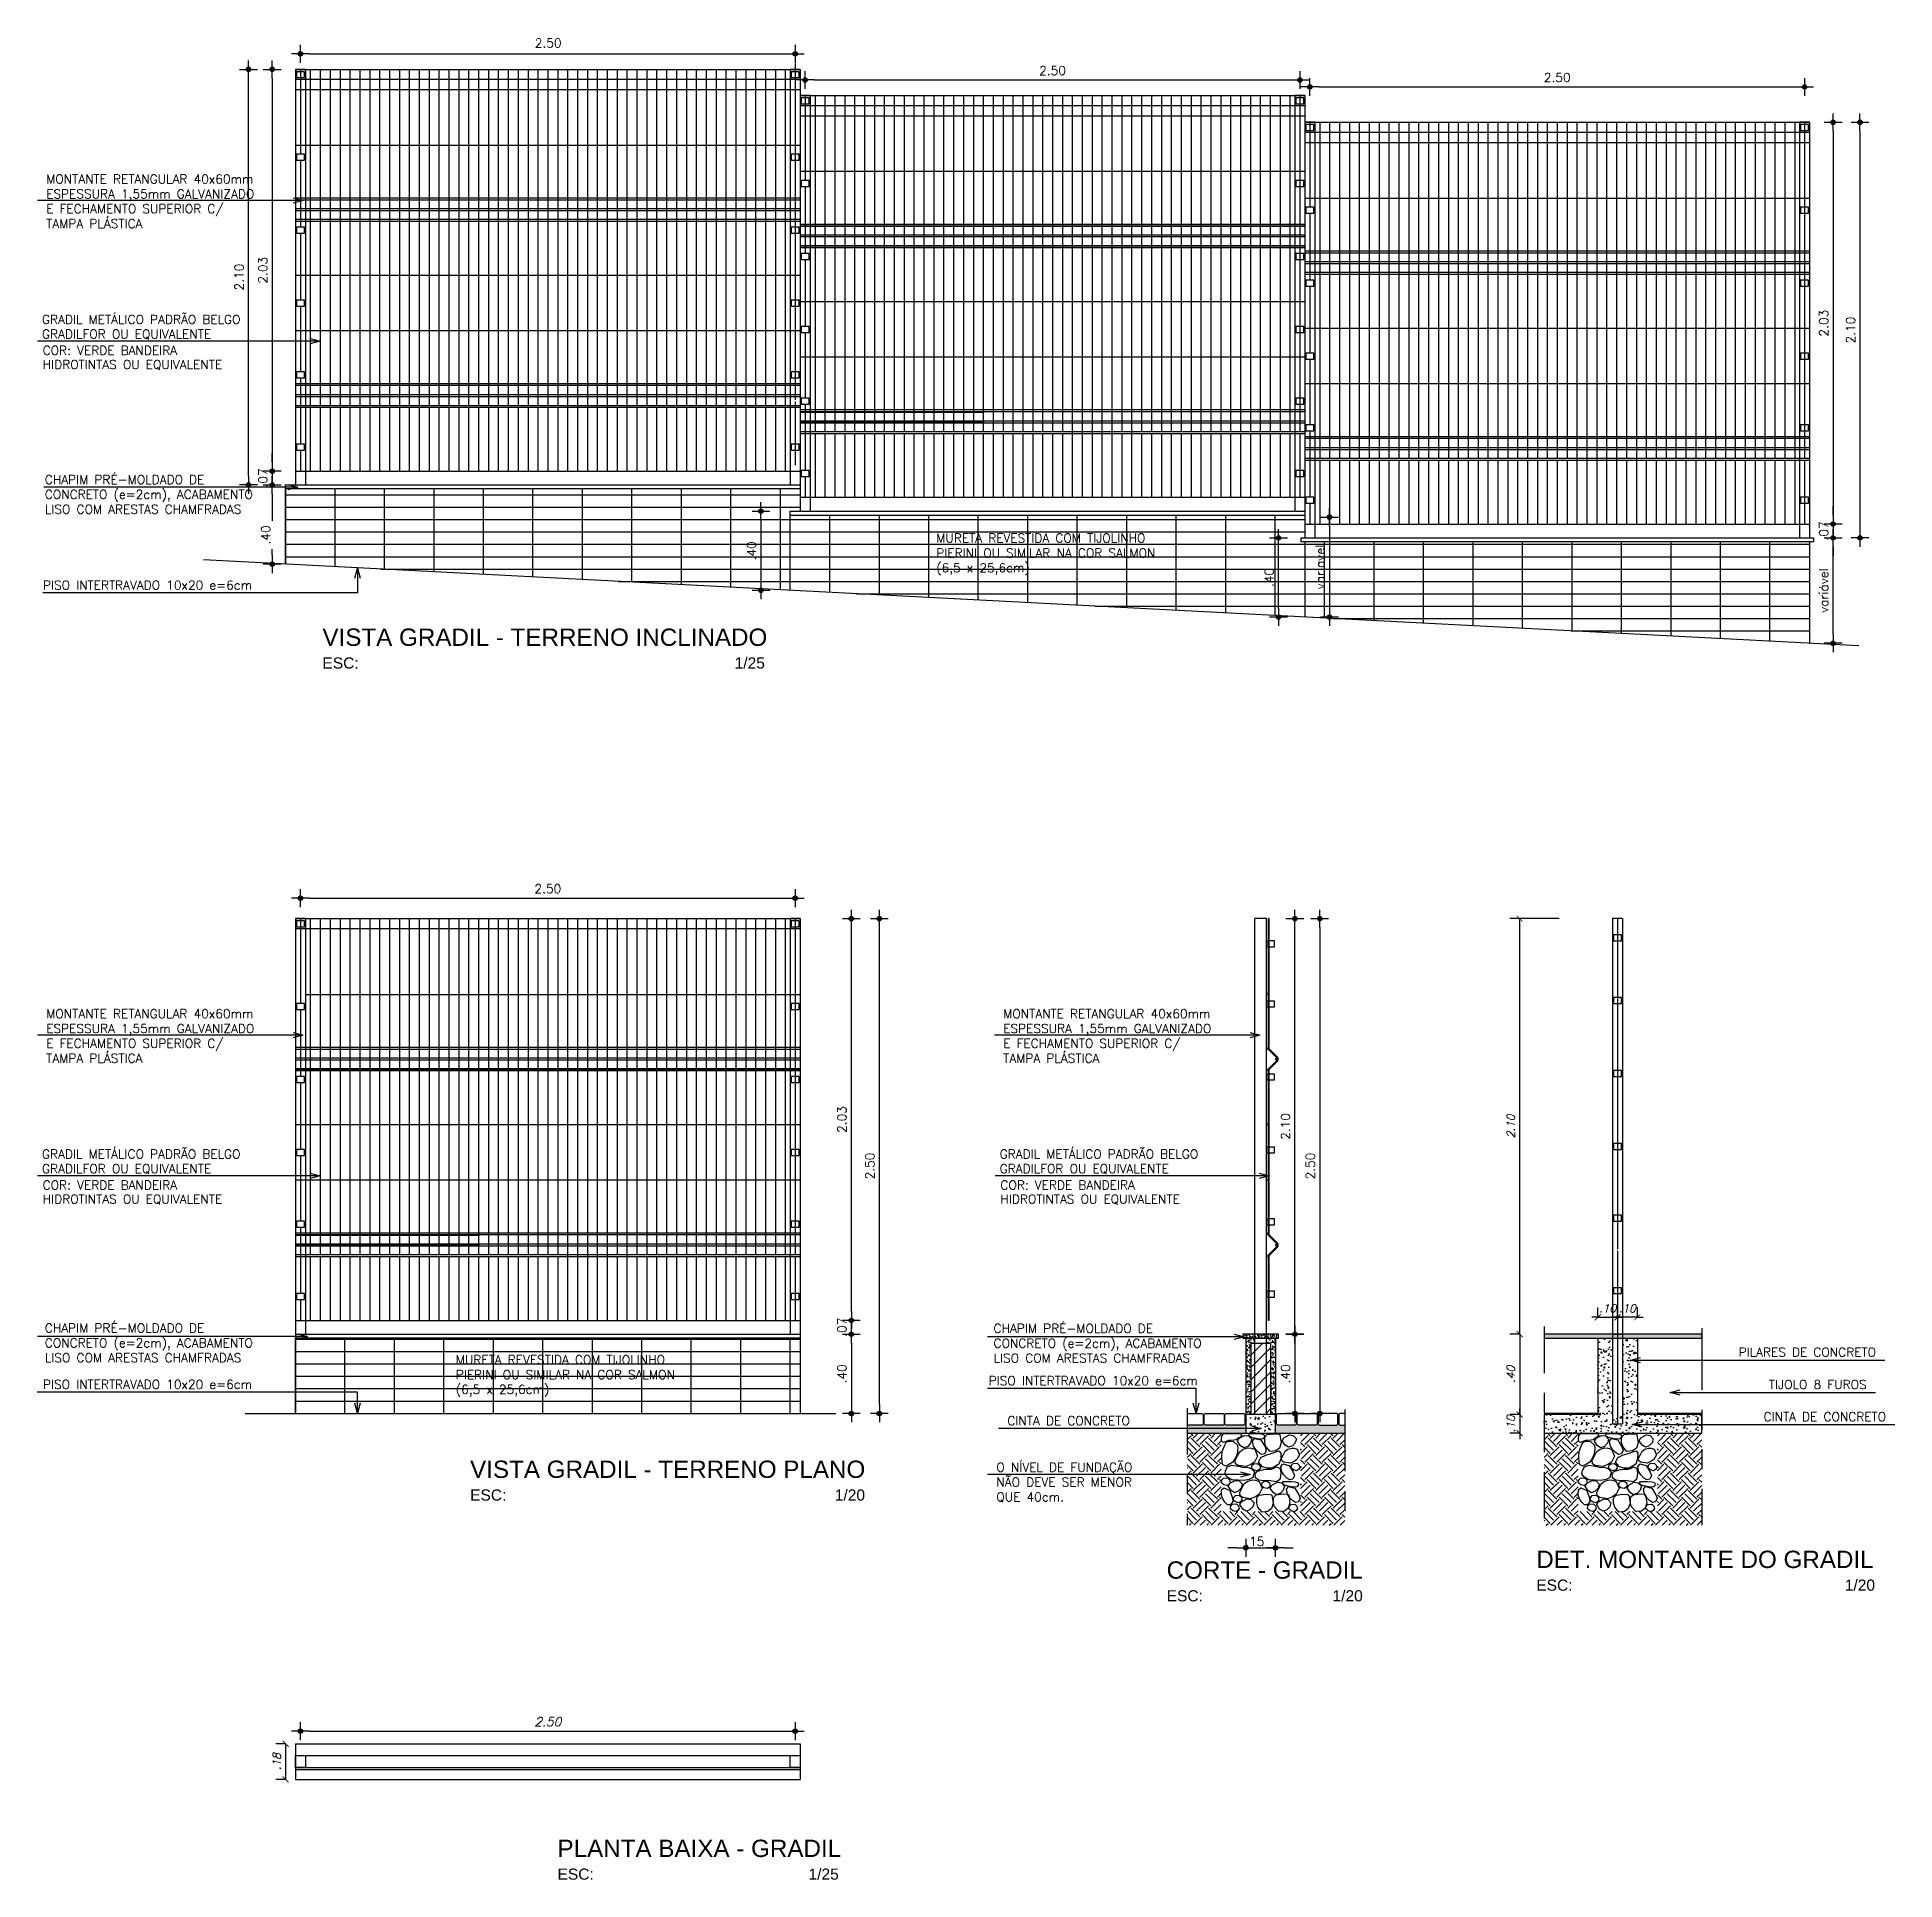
# Model space of a CAD drawing. Header units: millimetres. Extents: x 490 to 675, y -160 to -87.
# Drawn here: x 666.08 to 675.47, y -111.68 to -102.37 of the extents above; entities that cross this region are included whole.
import ezdxf

# ---------------------------------------------------------------- set-up
doc = ezdxf.new("R2010")
doc.units = ezdxf.units.MM
doc.header["$LTSCALE"] = 2.5
doc.linetypes.add('PHANTOM2', pattern=[1.25, 0.625, -0.125, 0.125, -0.125, 0.125, -0.125])
for name, color, linetype in [('ALAMBRADO', 2, 'Continuous'), ('ALV-COR', 7, 'Continuous'), ('ARQ_CORTE1', 3, 'Continuous'), ('CHA', 7, 'Continuous'), ('COTA', 9, 'Continuous'), ('COTAS', 1, 'Continuous'), ('GRAD-FER', 1, 'Continuous'), ('HAC-ALV', 9, 'Continuous'), ('HAC-CON', 9, 'Continuous'), ('HACHURA', 254, 'Continuous'), ('Hatch', 9, 'Continuous'), ('INDICAÇÃO', 1, 'Continuous'), ('LINHA', 1, 'Continuous'), ('REB-ALV', 6, 'Continuous'), ('TEXTO', 2, 'Continuous'), ('TITULO', 2, 'Continuous'), ('TXAMB', 2, 'Continuous'), ('VIS', 5, 'Continuous'), ('VISTA1', 1, 'Continuous')]:
    doc.layers.add(name, color=color, linetype=linetype)
doc.styles.add('AMB25', font='ROMANS.SHX', dxfattribs={"height": 0.12})
doc.styles.add('COTA25', font='romans.shx')
doc.styles.add('COTA50', font='ROMANS.shx')
doc.styles.add('ROMANS', font='romans', dxfattribs={"oblique": 15})
doc.styles.add('TIT20', font='verdanab.ttf')
doc.dimstyles.new('Cota20', dxfattribs={"dimscale": 0, "dimtxt": 0.04, "dimasz": 0.03, "dimexe": 0.05, "dimexo": 0.2, "dimgap": 0.025, "dimtad": 1, "dimlfac": -1, "dimzin": 4, "dimdsep": 46, "dimtxsty": 'ROMANS', "dimblk": 'ARCHTICK', "dimcen": 0.075, "dimclrd": 256, "dimclre": 8, "dimclrt": 2, "dimadec": 0, "dimazin": 0, "dimtfac": 1.2, "dimtix": 1, "dimtmove": 2, "dimatfit": 3, "dimldrblk": 'DOT', "dimfxl": 0.2, "dimfxlon": 1, "dimtvp": 2, "dimtolj": 1, "dimtzin": 4, "dimarcsym": 0})
doc.dimstyles.new('COTA25$0', dxfattribs={"dimtxt": 0.045, "dimasz": 0.045, "dimexe": 0.05, "dimexo": 0.95, "dimgap": 0.025, "dimtad": 1, "dimzin": 4, "dimdsep": 46, "dimtxsty": 'COTA25', "dimblk": 'bola', "dimcen": -0.1, "dimdle": 0.05, "dimse1": 1, "dimse2": 1, "dimclrd": 256, "dimclre": 3, "dimclrt": 2, "dimadec": 0, "dimazin": 0, "dimtfac": 1, "dimtix": 1, "dimtmove": 2, "dimatfit": 3, "dimldrblk": 'USERTICK', "dimfxl": 1, "dimtvp": 2.5, "dimtolj": 1, "dimtzin": 4, "dimarcsym": 0})
doc.dimstyles.new('COTA50$7', dxfattribs={"dimtxt": 0.09, "dimasz": 0.1, "dimexe": 0.05, "dimexo": 0.95, "dimgap": 0.1, "dimtad": 1, "dimzin": 4, "dimdsep": 46, "dimtxsty": 'COTA50', "dimblk": 'USERTICK', "dimblk1": 'OPEN30', "dimblk2": 'OPEN30', "dimsah": 1, "dimcen": -0.1, "dimdle": 0.05, "dimse1": 1, "dimse2": 1, "dimclrd": 256, "dimclre": 3, "dimclrt": 2, "dimadec": 0, "dimazin": 0, "dimtfac": 1, "dimtix": 1, "dimtmove": 2, "dimatfit": 3, "dimldrblk": 'OPEN30', "dimfxl": 1, "dimtvp": 1.25, "dimtolj": 1, "dimtzin": 4, "dimarcsym": 0})
pattern_1 = [(50, (-344.4723, -120.041575), (0.0717260183, -0.0062752135), [0.0075, -0.0825]), (355, (-344.4723, -120.041575), (-0.0138751334, 0.0752192134), [0.006, -0.066]), (100.4514, (-344.46632, -120.0421), (0.057850938, 0.068943954), [0.006374019, -0.070114211]), (46.1842, (-344.4723, -120.021575), (0.106724105, -0.0165519014), [0.01125, -0.12375]), (96.6356, (-344.4634, -120.02295), (0.093466271, 0.097411787), [0.009561029, -0.1051713]), (351.1842, (-344.4723, -120.02157), (0.093466195, 0.09741186), [0.009, -0.099]), (21, (-344.4623, -120.026575), (0.0596907052, -0.040261889), [0.0075, -0.0825]), (326, (-344.4623, -120.026575), (0.024331533, 0.0725150045), [0.006, -0.066]), (71.4514, (-344.45732, -120.02993), (0.084022263, 0.0322530497), [0.006374019, -0.070114211]), (37.5, (-344.472297, -120.041575), (0.0012159855, 0.0332893854), [0, -0.0652, 0, -0.067, 0, -0.06625]), (7.5, (-344.472297, -120.041575), (0.0263069537, 0.0394411712), [0, -0.0382, 0, -0.0637, 0, -0.02525]), (327.5, (-344.494597, -120.041575), (0.0533822436, -0.0022554872), [0, -0.025, 0, -0.078, 0, -0.1035]), (317.5, (-344.504597, -120.041575), (0.058318617, 0.0100104982), [0, -0.0325, 0, -0.0518, 0, -0.0735])]
pattern_2 = [(37.5, (-346.27584, -119.379345), (-0.00062993358, 0.0192682377), [0, -0.0152, 0, -0.017, 0, -0.01625]), (7.5, (-346.27584, -119.379345), (0.01769776705, 0.02822146065), [0, -0.0082, 0, -0.0137, 0, -0.00525]), (327.5, (-346.28814, -119.379345), (0.03114141862, 5.659054e-05), [0, -0.005, 0, -0.018, 0, -0.0235]), (317.5, (-346.28814, -119.379345), (0.03006126605, 0.00877675565), [0, -0.0025, 0, -0.0118, 0, -0.0135])]

msp = doc.modelspace()

# ---------------------------------------------------------------- texts
at = {"layer": 'TITULO', "char_height": 0.0875, "width": 4.051485, "attachment_point": 1, "style": 'TIT20'}
for s, insert in [('{\\fArial|b0|i0|c0|p34;VISTA GRADIL - TERRENO INCLINADO\\P\\H0.6429x;ESC:                                                                                       1/25}', (667.5245, -105.3564)), ('{\\fArial|b0|i0|c0|p34;VISTA GRADIL - TERRENO PLANO\\P\\H0.6429x;ESC:                                                                            1/20}', (668.2707, -109.5605)), ('{\\fArial|b0|i0|c0|p34;CORTE - GRADIL\\P\\H0.6429x;ESC:                              1/20}', (671.7899, -110.0697)), ('{\\fArial|b0|i0|c0|p34;DET. MONTANTE DO GRADIL\\P\\H0.6429x;ESC:                                                               1/20}', (673.6576, -110.0158)), ('{\\fArial|b0|i0|c0|p34;PLANTA BAIXA - GRADIL\\P\\H0.6429x;ESC:                                 ^I          1/25}', (668.7123, -111.476))]:
    msp.add_mtext(s, dxfattribs=dict(at, insert=insert))
at = {"layer": 'TXAMB', "style": 'AMB25'}
for s, p in [('GRADIL METÁLICO PADRÃO BELGO ', (666.1077, -103.8172)), ('GRADILFOR OU EQUIVALENTE', (666.1077, -103.891)), ('COR: VERDE BANDEIRA', (666.1112, -103.9737)), ('HIDROTINTAS OU EQUIVALENTE', (666.1112, -104.0449)), ('PISO INTERTRAVADO 10x20 e=6cm', (666.1124, -105.1596)), ('GRADIL METÁLICO PADRÃO BELGO ', (666.1077, -108.0342)), ('GRADIL METÁLICO PADRÃO BELGO ', (670.9467, -108.0342)), ('GRADILFOR OU EQUIVALENTE', (666.1077, -108.108)), ('GRADILFOR OU EQUIVALENTE', (670.9467, -108.108)), ('COR: VERDE BANDEIRA', (666.1112, -108.1908)), ('HIDROTINTAS OU EQUIVALENTE', (666.1112, -108.2619)), ('COR: VERDE BANDEIRA', (670.9502, -108.1908)), ('HIDROTINTAS OU EQUIVALENTE', (670.9502, -108.2619)), ('PISO INTERTRAVADO 10x20 e=6cm', (666.1124, -109.198)), ('PISO INTERTRAVADO 10x20 e=6cm', (670.8907, -109.1793))]:
    msp.add_text(s, height=0.045, dxfattribs=at).set_placement(p)
at = {"layer": 'TXAMB', "char_height": 0.045, "attachment_point": 4, "style": 'AMB25'}
for insert in [(666.129, -103.1979), (666.129, -107.415), (670.9644, -107.415)]:
    msp.add_mtext('MONTANTE RETANGULAR 40x60mm\\PESPESSURA 1,55mm GALVANIZADO\\PE FECHAMENTO SUPERIOR C/\\PTAMPA PLÁSTICA', dxfattribs=dict(at, insert=insert))
at = {"layer": 'TXAMB', "char_height": 0.045, "width": 1.302119, "style": 'AMB25'}
for s, insert, attachment_point in [('CHAPIM PRÉ-MOLDADO DE\\PCONCRETO (e=2cm), ACABAMENTO\\PLISO COM ARESTAS CHAMFRADAS', (666.1219, -104.6786), 4), ('MURETA REVESTIDA COM TIJOLINHO PIERINI OU SIMILAR NA COR SALMON\\P(6,5 x 25,6cm)', (670.6261, -104.9819), 4), ('CHAPIM PRÉ-MOLDADO DE\\PCONCRETO (e=2cm), ACABAMENTO\\PLISO COM ARESTAS CHAMFRADAS', (666.1219, -108.9658), 4), ('CHAPIM PRÉ-MOLDADO DE\\PCONCRETO (e=2cm), ACABAMENTO\\PLISO COM ARESTAS CHAMFRADAS', (670.9153, -108.9678), 4), ('MURETA REVESTIDA COM TIJOLINHO PIERINI OU SIMILAR NA COR SALMON\\P(6,5 x 25,6cm)', (668.1984, -109.1333), 4), ('PILARES DE CONCRETO', (675.374, -109.0127), 6), ('TIJOLO 8 FUROS', (675.3267, -109.176), 6), ('CINTA DE CONCRETO', (670.9852, -109.3589), 4), ('CINTA DE CONCRETO', (675.4251, -109.3387), 6), ('O NÍVEL DE FUNDAÇÃO\\PNÃO DEVE SER MENOR\\PQUE 40cm.', (670.9298, -109.6714), 4)]:
    msp.add_mtext(s, dxfattribs=dict(at, insert=insert, attachment_point=attachment_point))

# ---------------------------------------------------------------- blocks, each defined once
blk = doc.blocks.new('bola')
blk.add_hatch(color=0).paths.add_polyline_path([(-0.25, 0, 1), (0.25, 0, 1)])
at = {"color": 0}
for p, q in [((-1, 0), (-0.25, 0)), ((0, 1), (0, 0.25)), ((0.25, 0), (1, 0)), ((0, -0.25), (0, -1))]:
    blk.add_line(p, q, dxfattribs=at)
blk.add_circle((0, 0), 0.25, dxfattribs=at)
blk = doc.blocks.new('*D623')
at = {"layer": 'COTA', "lineweight": -2}
blk.add_line((667.4584, -102.4522), (669.8684, -102.4522), dxfattribs=at)
at = {"layer": 'DEFPOINTS', "color": 0}
for p in [(669.9134, -102.4522), (667.4134, -102.5309), (669.9134, -102.5309)]:
    blk.add_point(p, dxfattribs=at)
at = {"layer": 'COTA', "lineweight": -2, "xscale": 0.045, "yscale": 0.045, "zscale": 0.045, "rotation": 180}
blk.add_blockref('bola', (667.4134, -102.4522), dxfattribs=at)
at = {"layer": 'COTA', "lineweight": -2, "xscale": 0.045, "yscale": 0.045, "zscale": 0.045}
blk.add_blockref('bola', (669.9134, -102.4522), dxfattribs=at)
at = {"layer": 'COTA', "color": 2, "insert": (668.6651, -102.3978), "char_height": 0.045, "attachment_point": 5, "style": 'COTA25'}
blk.add_mtext('\\A1;2.50', dxfattribs=at)
blk = doc.blocks.new('USERTICK')
at = {"color": 0}
for p, q in [((-1, 0), (1, 0)), ((0, 1), (0, -1))]:
    blk.add_line(p, q, dxfattribs=at)
blk.add_circle((0, 0), 0.25, dxfattribs=at)
blk = doc.blocks.new('*D624')
at = {"layer": 'COTA', "lineweight": -2}
blk.add_line((670.0084, -102.5846), (672.4184, -102.5846), dxfattribs=at)
at = {"layer": 'DEFPOINTS', "color": 0}
for p in [(672.4634, -102.5846), (669.9634, -102.6634), (672.4634, -102.6634)]:
    blk.add_point(p, dxfattribs=at)
at = {"layer": 'COTA', "lineweight": -2, "xscale": 0.045, "yscale": 0.045, "zscale": 0.045, "rotation": 180}
blk.add_blockref('bola', (669.9634, -102.5846), dxfattribs=at)
at = {"layer": 'COTA', "lineweight": -2, "xscale": 0.045, "yscale": 0.045, "zscale": 0.045}
blk.add_blockref('bola', (672.4634, -102.5846), dxfattribs=at)
at = {"layer": 'COTA', "color": 2, "insert": (671.2134, -102.5371), "char_height": 0.045, "attachment_point": 5, "style": 'COTA25'}
blk.add_mtext('\\A1;2.50', dxfattribs=at)
blk = doc.blocks.new('*D625')
at = {"layer": 'COTA', "lineweight": -2}
blk.add_line((672.5584, -102.6197), (674.9684, -102.6197), dxfattribs=at)
at = {"layer": 'DEFPOINTS', "color": 0}
for p in [(675.0134, -102.6197), (672.5134, -102.7985), (675.0134, -102.7985)]:
    blk.add_point(p, dxfattribs=at)
at = {"layer": 'COTA', "lineweight": -2, "xscale": 0.045, "yscale": 0.045, "zscale": 0.045, "rotation": 180}
blk.add_blockref('bola', (672.5134, -102.6197), dxfattribs=at)
at = {"layer": 'COTA', "lineweight": -2, "xscale": 0.045, "yscale": 0.045, "zscale": 0.045}
blk.add_blockref('bola', (675.0134, -102.6197), dxfattribs=at)
at = {"layer": 'COTA', "color": 2, "insert": (673.7634, -102.5722), "char_height": 0.045, "attachment_point": 5, "style": 'COTA25'}
blk.add_mtext('\\A1;2.50', dxfattribs=at)
blk = doc.blocks.new('*D626')
at = {"layer": 'COTAS', "lineweight": -2}
blk.add_line((667.4584, -110.9276), (669.8684, -110.9276), dxfattribs=at)
at = {"layer": 'DEFPOINTS', "color": 0}
for p in [(669.9134, -110.9276), (667.4134, -111.0514), (669.9134, -111.0514)]:
    blk.add_point(p, dxfattribs=at)
at = {"layer": 'COTAS', "lineweight": -2, "xscale": 0.045, "yscale": 0.045, "zscale": 0.045, "rotation": 180}
blk.add_blockref('bola', (667.4134, -110.9276), dxfattribs=at)
at = {"layer": 'COTAS', "lineweight": -2, "xscale": 0.045, "yscale": 0.045, "zscale": 0.045}
blk.add_blockref('bola', (669.9134, -110.9276), dxfattribs=at)
at = {"layer": 'COTAS', "color": 2, "insert": (668.6634, -110.8801), "char_height": 0.045, "attachment_point": 5, "style": 'ROMANS'}
blk.add_mtext('\\A1;2.50', dxfattribs=at)
blk = doc.blocks.new('_ArchTick')
at = {"color": 0, "linetype": 'ByBlock', "const_width": 0.15}
blk.add_lwpolyline([(-0.5, -0.5), (0.5, 0.5)], dxfattribs=at)
blk = doc.blocks.new('*D627')
at = {"layer": 'COTAS', "color": 8, "lineweight": -2}
for p, q in [((667.3386, -110.9914), (667.2886, -110.9914)), ((667.3386, -111.1714), (667.2886, -111.1714))]:
    blk.add_line(p, q, dxfattribs=at)
at = {"layer": 'COTAS', "lineweight": -2}
blk.add_line((667.3386, -110.9914), (667.3386, -111.1714), dxfattribs=at)
at = {"layer": 'DEFPOINTS', "color": 0}
for p in [(667.3884, -110.9914), (667.3386, -111.1714), (667.3884, -111.1714)]:
    blk.add_point(p, dxfattribs=at)
at = {"layer": 'COTAS', "lineweight": -2, "xscale": 0.03, "yscale": 0.03, "zscale": 0.03}
for p, rotation in [((667.3386, -110.9914), 90), ((667.3386, -111.1714), 270)]:
    blk.add_blockref('_ArchTick', p, dxfattribs=dict(at, rotation=rotation))
at = {"layer": 'COTAS', "color": 2, "insert": (667.2936, -111.0814), "char_height": 0.04, "attachment_point": 5, "rotation": 90, "style": 'ROMANS'}
blk.add_mtext('\\A1;.18', dxfattribs=at)
blk = doc.blocks.new('_Dot')
at = {"color": 0, "linetype": 'ByBlock', "lineweight": -2}
blk.add_line((-0.5, 0), (-1, 0), dxfattribs=at)
at = {"color": 0, "linetype": 'ByBlock', "const_width": 0.5}
blk.add_lwpolyline([(-0.25, 0, 1), (0.25, 0, 1)], format="xyb", close=True, dxfattribs=at)
blk = doc.blocks.new('*D628')
at = {"layer": 'COTA', "lineweight": -2}
blk.add_line((675.1575, -102.8435), (675.1575, -104.7835), dxfattribs=at)
at = {"layer": 'DEFPOINTS', "color": 0}
for p in [(675.0384, -102.7985), (675.0384, -104.8285), (675.1575, -104.8285)]:
    blk.add_point(p, dxfattribs=at)
at = {"layer": 'COTA', "lineweight": -2, "xscale": 0.045, "yscale": 0.045, "zscale": 0.045}
for p, rotation in [((675.1575, -102.7985), 90), ((675.1575, -104.8285), 270)]:
    blk.add_blockref('bola', p, dxfattribs=dict(at, rotation=rotation))
at = {"layer": 'COTA', "color": 2, "insert": (675.11, -103.8135), "char_height": 0.045, "attachment_point": 5, "rotation": 90, "style": 'COTA25'}
blk.add_mtext('\\A1;2.03', dxfattribs=at)
blk = doc.blocks.new('*D620')
at = {"layer": 'COTA', "lineweight": -2}
for p, q in [((675.1575, -104.7835), (675.1575, -104.7385)), ((675.1575, -104.8285), (675.1575, -104.8985)), ((675.1575, -104.9435), (675.1575, -104.9885))]:
    blk.add_line(p, q, dxfattribs=at)
at = {"layer": 'DEFPOINTS', "color": 0}
for p in [(675.0384, -104.8285), (675.0384, -104.8985), (675.1575, -104.8985)]:
    blk.add_point(p, dxfattribs=at)
at = {"layer": 'COTA', "lineweight": -2, "xscale": 0.045, "yscale": 0.045, "zscale": 0.045}
for p, rotation in [((675.1575, -104.8285), 270), ((675.1575, -104.8985), 90)]:
    blk.add_blockref('bola', p, dxfattribs=dict(at, rotation=rotation))
at = {"layer": 'COTA', "color": 2, "insert": (675.11, -104.8635), "char_height": 0.045, "attachment_point": 5, "rotation": 90, "style": 'COTA25'}
blk.add_mtext('\\A1;.07', dxfattribs=at)
blk = doc.blocks.new('*D621')
at = {"layer": 'COTA', "lineweight": -2}
blk.add_line((675.1575, -105.3859), (675.1575, -104.9435), dxfattribs=at)
at = {"layer": 'DEFPOINTS', "color": 0}
for p in [(675.0384, -104.8985), (675.1575, -104.8985), (675.0384, -105.4309)]:
    blk.add_point(p, dxfattribs=at)
at = {"layer": 'COTA', "lineweight": -2, "xscale": 0.045, "yscale": 0.045, "zscale": 0.045}
for p, rotation in [((675.1575, -104.8985), 90), ((675.1575, -105.4309), 270)]:
    blk.add_blockref('bola', p, dxfattribs=dict(at, rotation=rotation))
at = {"layer": 'COTA', "color": 2, "insert": (675.11, -105.1647), "char_height": 0.045, "attachment_point": 5, "rotation": 90, "style": 'COTA25'}
blk.add_mtext('\\A1;variável', dxfattribs=at)
blk = doc.blocks.new('*D629')
at = {"layer": 'COTA', "lineweight": -2}
blk.add_line((667.2708, -102.5759), (667.2708, -104.5159), dxfattribs=at)
at = {"layer": 'DEFPOINTS', "color": 0}
for p in [(667.3884, -102.5309), (667.2708, -104.5609), (667.3884, -104.5609)]:
    blk.add_point(p, dxfattribs=at)
at = {"layer": 'COTA', "lineweight": -2, "xscale": 0.045, "yscale": 0.045, "zscale": 0.045}
for p, rotation in [((667.2708, -102.5309), 90), ((667.2708, -104.5609), 270)]:
    blk.add_blockref('bola', p, dxfattribs=dict(at, rotation=rotation))
at = {"layer": 'COTA', "color": 2, "insert": (667.2233, -103.5459), "char_height": 0.045, "attachment_point": 5, "rotation": 90, "style": 'COTA25'}
blk.add_mtext('\\A1;2.03', dxfattribs=at)
blk = doc.blocks.new('*D630')
at = {"layer": 'COTA', "lineweight": -2}
for p, q in [((667.2708, -104.5159), (667.2708, -104.4709)), ((667.2708, -104.5609), (667.2708, -104.6309)), ((667.2708, -104.6759), (667.2708, -104.7209))]:
    blk.add_line(p, q, dxfattribs=at)
at = {"layer": 'DEFPOINTS', "color": 0}
for p in [(667.3884, -104.5609), (667.2708, -104.6309), (667.3384, -104.6309)]:
    blk.add_point(p, dxfattribs=at)
at = {"layer": 'COTA', "lineweight": -2, "xscale": 0.045, "yscale": 0.045, "zscale": 0.045}
for p, rotation in [((667.2708, -104.5609), 270), ((667.2708, -104.6309), 90)]:
    blk.add_blockref('bola', p, dxfattribs=dict(at, rotation=rotation))
at = {"layer": 'COTA', "color": 2, "insert": (667.2233, -104.5959), "char_height": 0.045, "attachment_point": 5, "rotation": 90, "style": 'COTA25'}
blk.add_mtext('\\A1;.07', dxfattribs=at)
blk = doc.blocks.new('*D631')
at = {"layer": 'COTA', "lineweight": -2}
for p, q in [((667.2708, -104.6759), (667.2708, -104.8126)), ((667.2708, -104.9859), (667.2708, -104.9548))]:
    blk.add_line(p, q, dxfattribs=at)
at = {"layer": 'DEFPOINTS', "color": 0}
for p in [(667.3384, -104.6309), (667.2708, -105.0309), (667.3384, -105.0309)]:
    blk.add_point(p, dxfattribs=at)
at = {"layer": 'COTA', "lineweight": -2, "xscale": 0.045, "yscale": 0.045, "zscale": 0.045}
for p, rotation in [((667.2708, -104.6309), 90), ((667.2708, -105.0309), 270)]:
    blk.add_blockref('bola', p, dxfattribs=dict(at, rotation=rotation))
at = {"layer": 'COTA', "color": 2, "insert": (667.2383, -104.8837), "char_height": 0.045, "attachment_point": 5, "rotation": 90, "style": 'COTA25'}
blk.add_mtext('\\A1;.40', dxfattribs=at)
blk = doc.blocks.new('*D632')
at = {"layer": 'COTA', "lineweight": -2}
blk.add_line((667.4584, -106.7184), (669.8684, -106.7184), dxfattribs=at)
at = {"layer": 'DEFPOINTS', "color": 0}
for p in [(669.9134, -106.7184), (667.4134, -106.8222), (669.9134, -106.8222)]:
    blk.add_point(p, dxfattribs=at)
at = {"layer": 'COTA', "lineweight": -2, "xscale": 0.045, "yscale": 0.045, "zscale": 0.045, "rotation": 180}
blk.add_blockref('bola', (667.4134, -106.7184), dxfattribs=at)
at = {"layer": 'COTA', "lineweight": -2, "xscale": 0.045, "yscale": 0.045, "zscale": 0.045}
blk.add_blockref('bola', (669.9134, -106.7184), dxfattribs=at)
at = {"layer": 'COTA', "color": 2, "insert": (668.6634, -106.6709), "char_height": 0.045, "attachment_point": 5, "style": 'COTA25'}
blk.add_mtext('\\A1;2.50', dxfattribs=at)
blk = doc.blocks.new('*D622')
at = {"layer": 'COTA', "lineweight": -2}
blk.add_line((670.1969, -108.9672), (670.1969, -109.2772), dxfattribs=at)
at = {"layer": 'DEFPOINTS', "color": 0}
for p in [(669.9384, -108.9222), (669.9384, -109.3222), (670.1969, -109.3222)]:
    blk.add_point(p, dxfattribs=at)
at = {"layer": 'COTA', "lineweight": -2, "xscale": 0.045, "yscale": 0.045, "zscale": 0.045}
for p, rotation in [((670.1969, -108.9222), 90), ((670.1969, -109.3222), 270)]:
    blk.add_blockref('bola', p, dxfattribs=dict(at, rotation=rotation))
at = {"layer": 'COTA', "color": 2, "insert": (670.1494, -109.1222), "char_height": 0.045, "attachment_point": 5, "rotation": 90, "style": 'COTA25'}
blk.add_mtext('\\A1;.40', dxfattribs=at)
blk = doc.blocks.new('_OPEN30')
at = {"color": 0, "linetype": 'ByBlock', "ltscale": 0.5}
for p, q in [((-1, 0.27), (0, 0)), ((0, 0), (-1, -0.27)), ((0, 0), (-1, 0))]:
    blk.add_line(p, q, dxfattribs=at)
blk = doc.blocks.new('*D633')
at = {"layer": 'COTA', "lineweight": -2}
blk.add_line((670.1969, -108.8072), (670.1969, -106.8672), dxfattribs=at)
at = {"layer": 'DEFPOINTS', "color": 0}
for p in [(669.9384, -106.8222, 1.6424), (670.1969, -106.8222), (669.9384, -108.8522, 1.6424)]:
    blk.add_point(p, dxfattribs=at)
at = {"layer": 'COTA', "lineweight": -2, "xscale": 0.045, "yscale": 0.045, "zscale": 0.045}
for p, rotation in [((670.1969, -106.8222), 90), ((670.1969, -108.8522), 270)]:
    blk.add_blockref('bola', p, dxfattribs=dict(at, rotation=rotation))
at = {"layer": 'COTA', "color": 2, "insert": (670.1494, -107.8372), "char_height": 0.045, "attachment_point": 5, "rotation": 90, "style": 'COTA25'}
blk.add_mtext('\\A1;2.03', dxfattribs=at)
blk = doc.blocks.new('*D634')
at = {"layer": 'COTA', "lineweight": -2}
blk.add_line((670.3384, -109.2772), (670.3384, -106.8672), dxfattribs=at)
at = {"layer": 'DEFPOINTS', "color": 0}
for p in [(669.9384, -106.8222, 1.6424), (670.3384, -106.8222), (670.1192, -109.3222, 1.6424)]:
    blk.add_point(p, dxfattribs=at)
at = {"layer": 'COTA', "lineweight": -2, "xscale": 0.045, "yscale": 0.045, "zscale": 0.045}
for p, rotation in [((670.3384, -106.8222), 90), ((670.3384, -109.3222), 270)]:
    blk.add_blockref('bola', p, dxfattribs=dict(at, rotation=rotation))
at = {"layer": 'COTA', "color": 2, "insert": (670.2909, -108.0722), "char_height": 0.045, "attachment_point": 5, "rotation": 90, "style": 'COTA25'}
blk.add_mtext('\\A1;2.50', dxfattribs=at)
blk = doc.blocks.new('*D635')
at = {"layer": 'COTA', "lineweight": -2}
for p, q in [((670.1969, -108.8072), (670.1969, -108.7622)), ((670.1969, -108.9222), (670.1969, -108.8522)), ((670.1969, -108.9672), (670.1969, -109.0122))]:
    blk.add_line(p, q, dxfattribs=at)
at = {"layer": 'DEFPOINTS', "color": 0}
for p in [(669.9384, -108.8522, 1.6424), (670.1969, -108.8522), (669.9384, -108.9222, 1.6424)]:
    blk.add_point(p, dxfattribs=at)
at = {"layer": 'COTA', "lineweight": -2, "xscale": 0.045, "yscale": 0.045, "zscale": 0.045}
for p, rotation in [((670.1969, -108.8522), 270), ((670.1969, -108.9222), 90)]:
    blk.add_blockref('bola', p, dxfattribs=dict(at, rotation=rotation))
at = {"layer": 'COTA', "color": 2, "insert": (670.1494, -108.8872), "char_height": 0.045, "attachment_point": 5, "rotation": 90, "style": 'COTA25'}
blk.add_mtext('\\A1;.07', dxfattribs=at)
blk = doc.blocks.new('*D636')
at = {"layer": 'COTA', "lineweight": -2}
blk.add_line((669.7402, -104.8084), (669.7402, -105.1184), dxfattribs=at)
at = {"layer": 'DEFPOINTS', "color": 0}
for p in [(669.8884, -104.7634), (669.7402, -105.1634), (669.8884, -105.1634)]:
    blk.add_point(p, dxfattribs=at)
at = {"layer": 'COTA', "lineweight": -2, "xscale": 0.045, "yscale": 0.045, "zscale": 0.045}
for p, rotation in [((669.7402, -104.7634), 90), ((669.7402, -105.1634), 270)]:
    blk.add_blockref('bola', p, dxfattribs=dict(at, rotation=rotation))
at = {"layer": 'COTA', "color": 2, "insert": (669.6927, -104.9634), "char_height": 0.045, "attachment_point": 5, "rotation": 90, "style": 'COTA25'}
blk.add_mtext('\\A1;.40', dxfattribs=at)
blk = doc.blocks.new('*D637')
at = {"layer": 'COTA', "lineweight": -2}
blk.add_line((672.3555, -105.2535), (672.3555, -104.9435), dxfattribs=at)
at = {"layer": 'DEFPOINTS', "color": 0}
for p in [(672.3555, -104.8985), (672.4884, -104.8985), (672.4884, -105.2985)]:
    blk.add_point(p, dxfattribs=at)
at = {"layer": 'COTA', "lineweight": -2, "xscale": 0.045, "yscale": 0.045, "zscale": 0.045}
for p, rotation in [((672.3555, -104.8985), 90), ((672.3555, -105.2985), 270)]:
    blk.add_blockref('bola', p, dxfattribs=dict(at, rotation=rotation))
at = {"layer": 'COTA', "color": 2, "insert": (672.308, -105.0985), "char_height": 0.045, "attachment_point": 5, "rotation": 90, "style": 'COTA25'}
blk.add_mtext('\\A1;.40', dxfattribs=at)
blk = doc.blocks.new('*D638')
at = {"layer": 'COTA', "lineweight": -2}
blk.add_line((667.1509, -104.5859), (667.1509, -102.5759), dxfattribs=at)
at = {"layer": 'DEFPOINTS', "color": 0}
for p in [(667.1509, -102.5309), (667.4134, -102.5309), (667.4384, -104.6309)]:
    blk.add_point(p, dxfattribs=at)
at = {"layer": 'COTA', "lineweight": -2, "xscale": 0.045, "yscale": 0.045, "zscale": 0.045}
for p, rotation in [((667.1509, -102.5309), 90), ((667.1509, -104.6309), 270)]:
    blk.add_blockref('bola', p, dxfattribs=dict(at, rotation=rotation))
at = {"layer": 'COTA', "color": 2, "insert": (667.1034, -103.5809), "char_height": 0.045, "attachment_point": 5, "rotation": 90, "style": 'COTA25'}
blk.add_mtext('\\A1;2.10', dxfattribs=at)
blk = doc.blocks.new('*D639')
at = {"layer": 'COTA', "lineweight": -2}
blk.add_line((675.2933, -102.8435), (675.2933, -104.8535), dxfattribs=at)
at = {"layer": 'DEFPOINTS', "color": 0}
for p in [(675.0384, -102.7985), (675.0384, -104.8985), (675.2933, -104.8985)]:
    blk.add_point(p, dxfattribs=at)
at = {"layer": 'COTA', "lineweight": -2, "xscale": 0.045, "yscale": 0.045, "zscale": 0.045}
for p, rotation in [((675.2933, -102.7985), 90), ((675.2933, -104.8985), 270)]:
    blk.add_blockref('bola', p, dxfattribs=dict(at, rotation=rotation))
at = {"layer": 'COTA', "color": 2, "insert": (675.2458, -103.8485), "char_height": 0.045, "attachment_point": 5, "rotation": 90, "style": 'COTA25'}
blk.add_mtext('\\A1;2.10', dxfattribs=at)
blk = doc.blocks.new('*D640')
at = {"layer": 'COTA', "lineweight": -2}
blk.add_line((672.6129, -104.8384), (672.6129, -105.2535), dxfattribs=at)
at = {"layer": 'DEFPOINTS', "color": 0}
for p in [(672.4884, -104.7934), (672.4884, -105.2985), (672.6129, -105.2985)]:
    blk.add_point(p, dxfattribs=at)
at = {"layer": 'COTA', "lineweight": -2, "xscale": 0.045, "yscale": 0.045, "zscale": 0.045}
for p, rotation in [((672.6129, -104.7934), 90), ((672.6129, -105.2985), 270)]:
    blk.add_blockref('bola', p, dxfattribs=dict(at, rotation=rotation))
at = {"layer": 'COTA', "color": 2, "insert": (672.5654, -105.0459), "char_height": 0.045, "attachment_point": 5, "rotation": 90, "style": 'COTA25'}
blk.add_mtext('\\A1;variavel', dxfattribs=at)
blk = doc.blocks.new('*D641')
at = {"layer": 'COTA', "lineweight": -2}
blk.add_line((672.438, -108.9672), (672.438, -109.2772), dxfattribs=at)
at = {"layer": 'DEFPOINTS', "color": 0}
for p in [(672.3549, -108.9222), (672.3949, -109.3222), (672.438, -109.3222)]:
    blk.add_point(p, dxfattribs=at)
at = {"layer": 'COTA', "lineweight": -2, "xscale": 0.045, "yscale": 0.045, "zscale": 0.045}
for p, rotation in [((672.438, -108.9222), 90), ((672.438, -109.3222), 270)]:
    blk.add_blockref('bola', p, dxfattribs=dict(at, rotation=rotation))
at = {"layer": 'COTA', "color": 2, "insert": (672.3905, -109.1222), "char_height": 0.045, "attachment_point": 5, "rotation": 90, "style": 'COTA25'}
blk.add_mtext('\\A1;.40', dxfattribs=at)
blk = doc.blocks.new('*D642')
at = {"layer": 'COTA', "lineweight": -2}
blk.add_line((672.5637, -106.8672), (672.5637, -109.2772), dxfattribs=at)
at = {"layer": 'DEFPOINTS', "color": 0}
for p in [(672.3082, -106.8222), (672.3949, -109.3222), (672.5637, -109.3222)]:
    blk.add_point(p, dxfattribs=at)
at = {"layer": 'COTA', "lineweight": -2, "xscale": 0.045, "yscale": 0.045, "zscale": 0.045}
for p, rotation in [((672.5637, -106.8222), 90), ((672.5637, -109.3222), 270)]:
    blk.add_blockref('bola', p, dxfattribs=dict(at, rotation=rotation))
at = {"layer": 'COTA', "color": 2, "insert": (672.5162, -108.0722), "char_height": 0.045, "attachment_point": 5, "rotation": 90, "style": 'COTA25'}
blk.add_mtext('\\A1;2.50', dxfattribs=at)
blk = doc.blocks.new('*D643')
at = {"layer": 'COTA', "lineweight": -2}
blk.add_line((672.438, -108.8772), (672.438, -106.8672), dxfattribs=at)
at = {"layer": 'DEFPOINTS', "color": 0}
for p in [(672.3082, -106.8222), (672.438, -106.8222), (672.3549, -108.9222)]:
    blk.add_point(p, dxfattribs=at)
at = {"layer": 'COTA', "lineweight": -2, "xscale": 0.045, "yscale": 0.045, "zscale": 0.045}
for p, rotation in [((672.438, -106.8222), 90), ((672.438, -108.9222), 270)]:
    blk.add_blockref('bola', p, dxfattribs=dict(at, rotation=rotation))
at = {"layer": 'COTA', "color": 2, "insert": (672.3905, -107.8722), "char_height": 0.045, "attachment_point": 5, "rotation": 90, "style": 'COTA25'}
blk.add_mtext('\\A1;2.10', dxfattribs=at)
blk = doc.blocks.new('*D644')
at = {"layer": 'COTA', "lineweight": -2}
for p, q in [((672.1449, -110.0015), (672.0999, -110.0015)), ((672.1899, -110.0015), (672.3399, -110.0015)), ((672.3849, -110.0015), (672.4299, -110.0015))]:
    blk.add_line(p, q, dxfattribs=at)
at = {"layer": 'DEFPOINTS', "color": 0}
for p in [(672.1899, -108.9422), (672.3399, -108.9422), (672.3399, -110.0015)]:
    blk.add_point(p, dxfattribs=at)
at = {"layer": 'COTA', "lineweight": -2, "xscale": 0.045, "yscale": 0.045, "zscale": 0.045}
blk.add_blockref('bola', (672.1899, -110.0015), dxfattribs=at)
at = {"layer": 'COTA', "lineweight": -2, "xscale": 0.045, "yscale": 0.045, "zscale": 0.045, "rotation": 180}
blk.add_blockref('bola', (672.3399, -110.0015), dxfattribs=at)
at = {"layer": 'COTA', "color": 2, "insert": (672.2358, -109.969), "char_height": 0.045, "attachment_point": 5, "style": 'COTA25'}
blk.add_mtext('\\A1;.15', dxfattribs=at)
blk = doc.blocks.new('*D645')
at = {"layer": 'COTA', "color": 8, "lineweight": -2}
for p, q in [((673.9684, -108.8366), (673.9684, -108.7866)), ((674.0684, -108.8366), (674.0684, -108.7866))]:
    blk.add_line(p, q, dxfattribs=at)
at = {"layer": 'COTA', "lineweight": -2}
for p, q in [((673.9684, -108.8366), (673.9384, -108.8366)), ((673.9684, -108.8366), (674.0684, -108.8366)), ((674.0684, -108.8366), (674.0984, -108.8366))]:
    blk.add_line(p, q, dxfattribs=at)
at = {"layer": 'DEFPOINTS', "color": 0}
for p in [(674.0684, -108.8366), (673.9684, -108.9422), (674.0684, -108.9422)]:
    blk.add_point(p, dxfattribs=at)
at = {"layer": 'COTA', "lineweight": -2, "xscale": 0.03, "yscale": 0.03, "zscale": 0.03}
blk.add_blockref('_ArchTick', (673.9684, -108.8366), dxfattribs=at)
at = {"layer": 'COTA', "lineweight": -2, "xscale": 0.03, "yscale": 0.03, "zscale": 0.03, "rotation": 180}
blk.add_blockref('_ArchTick', (674.0684, -108.8366), dxfattribs=at)
at = {"layer": 'COTA', "color": 2, "insert": (674.0184, -108.7916), "char_height": 0.04, "attachment_point": 5, "style": 'ROMANS'}
blk.add_mtext('\\A1;.10', dxfattribs=at)
blk = doc.blocks.new('*D646')
at = {"layer": 'COTA', "color": 8, "lineweight": -2}
for p, q in [((674.0684, -108.8366), (674.0684, -108.7866)), ((674.1684, -108.8366), (674.1684, -108.7866))]:
    blk.add_line(p, q, dxfattribs=at)
at = {"layer": 'COTA', "lineweight": -2}
for p, q in [((674.0684, -108.8366), (674.0384, -108.8366)), ((674.1684, -108.8366), (674.0684, -108.8366)), ((674.1684, -108.8366), (674.1984, -108.8366))]:
    blk.add_line(p, q, dxfattribs=at)
at = {"layer": 'DEFPOINTS', "color": 0}
for p in [(674.0684, -108.8366), (674.0684, -108.9422), (674.1684, -108.9422)]:
    blk.add_point(p, dxfattribs=at)
at = {"layer": 'COTA', "lineweight": -2, "xscale": 0.03, "yscale": 0.03, "zscale": 0.03}
blk.add_blockref('_ArchTick', (674.0684, -108.8366), dxfattribs=at)
at = {"layer": 'COTA', "lineweight": -2, "xscale": 0.03, "yscale": 0.03, "zscale": 0.03, "rotation": 180}
blk.add_blockref('_ArchTick', (674.1684, -108.8366), dxfattribs=at)
at = {"layer": 'COTA', "color": 2, "insert": (674.1184, -108.7916), "char_height": 0.04, "attachment_point": 5, "style": 'ROMANS'}
blk.add_mtext('\\A1;.10', dxfattribs=at)
blk = doc.blocks.new('*D647')
at = {"layer": 'COTA', "color": 8, "lineweight": -2}
for p, q in [((673.5738, -109.3272), (673.5238, -109.3272)), ((673.5738, -109.4222), (673.5238, -109.4222))]:
    blk.add_line(p, q, dxfattribs=at)
at = {"layer": 'COTA', "lineweight": -2}
for p, q in [((673.5738, -109.3272), (673.5738, -109.2972)), ((673.5738, -109.3272), (673.5738, -109.4222)), ((673.5738, -109.4222), (673.5738, -109.4522))]:
    blk.add_line(p, q, dxfattribs=at)
at = {"layer": 'DEFPOINTS', "color": 0}
for p in [(673.6971, -109.3272), (673.5738, -109.4222), (673.6971, -109.4222)]:
    blk.add_point(p, dxfattribs=at)
at = {"layer": 'COTA', "lineweight": -2, "xscale": 0.03, "yscale": 0.03, "zscale": 0.03}
for p, rotation in [((673.5738, -109.3272), 270), ((673.5738, -109.4222), 90)]:
    blk.add_blockref('_ArchTick', p, dxfattribs=dict(at, rotation=rotation))
at = {"layer": 'COTA', "color": 2, "insert": (673.5288, -109.3747), "char_height": 0.04, "attachment_point": 5, "rotation": 90, "style": 'ROMANS'}
blk.add_mtext('\\A1;.10', dxfattribs=at)
blk = doc.blocks.new('*D648')
at = {"layer": 'COTA', "color": 8, "lineweight": -2}
for p, q in [((673.5738, -108.9222), (673.5238, -108.9222)), ((673.5738, -109.3272), (673.5238, -109.3272))]:
    blk.add_line(p, q, dxfattribs=at)
at = {"layer": 'COTA', "lineweight": -2}
blk.add_line((673.5738, -108.9222), (673.5738, -109.3272), dxfattribs=at)
at = {"layer": 'DEFPOINTS', "color": 0}
for p in [(673.6971, -108.9222), (673.5738, -109.3272), (673.6971, -109.3272)]:
    blk.add_point(p, dxfattribs=at)
at = {"layer": 'COTA', "lineweight": -2, "xscale": 0.03, "yscale": 0.03, "zscale": 0.03}
for p, rotation in [((673.5738, -108.9222), 90), ((673.5738, -109.3272), 270)]:
    blk.add_blockref('_ArchTick', p, dxfattribs=dict(at, rotation=rotation))
at = {"layer": 'COTA', "color": 2, "insert": (673.5288, -109.1247), "char_height": 0.04, "attachment_point": 5, "rotation": 90, "style": 'ROMANS'}
blk.add_mtext('\\A1;.40', dxfattribs=at)
blk = doc.blocks.new('*D649')
at = {"layer": 'COTA', "color": 8, "lineweight": -2}
for p, q in [((673.7738, -106.8222), (673.5238, -106.8222)), ((673.5738, -108.9222), (673.5238, -108.9222))]:
    blk.add_line(p, q, dxfattribs=at)
at = {"layer": 'COTA', "lineweight": -2}
blk.add_line((673.5738, -108.9222), (673.5738, -106.8222), dxfattribs=at)
at = {"layer": 'DEFPOINTS', "color": 0}
for p in [(673.5738, -106.8222), (674.0434, -106.8222), (673.6971, -108.9222)]:
    blk.add_point(p, dxfattribs=at)
at = {"layer": 'COTA', "lineweight": -2, "xscale": 0.03, "yscale": 0.03, "zscale": 0.03}
for p, rotation in [((673.5738, -106.8222), 90), ((673.5738, -108.9222), 270)]:
    blk.add_blockref('_ArchTick', p, dxfattribs=dict(at, rotation=rotation))
at = {"layer": 'COTA', "color": 2, "insert": (673.5288, -107.8722), "char_height": 0.04, "attachment_point": 5, "rotation": 90, "style": 'ROMANS'}
blk.add_mtext('\\A1;2.10', dxfattribs=at)

# ---------------------------------------------------------------- dimensions: what is measured, and where the dimension line sits
at = {"layer": 'COTA'}
for base, p1, p2, picture, middle in [((669.9134, -102.4522), (667.4134, -102.5309), (669.9134, -102.5309), '*D623', (668.6651, -102.3978)), ((672.3399, -110.0015), (672.1899, -108.9422), (672.3399, -108.9422), '*D644', (672.2358, -109.969))]:
    dim = msp.add_linear_dim(base=base, p1=p1, p2=p2, dimstyle='COTA25$0', dxfattribs=at)
    dim.commit()
    dim.dimension.update_dxf_attribs({"geometry": picture, "text_midpoint": middle, "dimtype": 160})
for base, p1, p2, picture, middle in [((667.1509, -102.5309), (667.4384, -104.6309), (667.4134, -102.5309), '*D638', (667.1034, -103.5809)), ((667.2708, -104.5609), (667.3884, -102.5309), (667.3884, -104.5609), '*D629', (667.2233, -103.5459)), ((675.1575, -104.8285), (675.0384, -102.7985), (675.0384, -104.8285), '*D628', (675.11, -103.8135)), ((675.2933, -104.8985), (675.0384, -102.7985), (675.0384, -104.8985), '*D639', (675.2458, -103.8485)), ((667.2708, -104.6309), (667.3884, -104.5609), (667.3384, -104.6309), '*D630', (667.2233, -104.5959)), ((669.7402, -105.1634), (669.8884, -104.7634), (669.8884, -105.1634), '*D636', (669.6927, -104.9634)), ((675.1575, -104.8985), (675.0384, -104.8285), (675.0384, -104.8985), '*D620', (675.11, -104.8635)), ((672.3555, -104.8985), (672.4884, -105.2985), (672.4884, -104.8985), '*D637', (672.308, -105.0985)), ((670.1969, -106.8222, -1.6424), (669.9384, -108.8522), (669.9384, -106.8222), '*D633', (670.1494, -107.8372, -1.6424)), ((670.3384, -106.8222, -1.6424), (670.1192, -109.3222), (669.9384, -106.8222), '*D634', (670.2909, -108.0722, -1.6424)), ((672.5637, -109.3222), (672.3082, -106.8222), (672.3949, -109.3222), '*D642', (672.5162, -108.0722)), ((672.438, -106.8222), (672.3549, -108.9222), (672.3082, -106.8222), '*D643', (672.3905, -107.8722)), ((670.1969, -108.8522, -1.6424), (669.9384, -108.9222), (669.9384, -108.8522), '*D635', (670.1494, -108.8872, -1.6424)), ((670.1969, -109.3222), (669.9384, -108.9222), (669.9384, -109.3222), '*D622', (670.1494, -109.1222)), ((672.438, -109.3222), (672.3549, -108.9222), (672.3949, -109.3222), '*D641', (672.3905, -109.1222))]:
    dim = msp.add_linear_dim(base=base, p1=p1, p2=p2, angle=90, dimstyle='COTA25$0', dxfattribs=at)
    dim.commit()
    dim.dimension.update_dxf_attribs({"geometry": picture, "text_midpoint": middle})
for base, p1, p2, picture, middle in [((672.4634, -102.5846), (669.9634, -102.6634), (672.4634, -102.6634), '*D624', (671.2134, -102.5371)), ((675.0134, -102.6197), (672.5134, -102.7985), (675.0134, -102.7985), '*D625', (673.7634, -102.5722)), ((669.9134, -106.7184), (667.4134, -106.8222), (669.9134, -106.8222), '*D632', (668.6634, -106.6709))]:
    dim = msp.add_linear_dim(base=base, p1=p1, p2=p2, dimstyle='COTA25$0', dxfattribs=at)
    dim.commit()
    dim.dimension.update_dxf_attribs({"geometry": picture, "text_midpoint": middle})
dim = msp.add_linear_dim(base=(667.2708, -105.0309), p1=(667.3384, -104.6309), p2=(667.3384, -105.0309), angle=90, dimstyle='COTA25$0', dxfattribs=at)
dim.commit()
dim.dimension.update_dxf_attribs({"geometry": '*D631', "text_midpoint": (667.2383, -104.8837), "dimtype": 160})
for base, p1, p2, text, picture, middle in [((672.6129, -105.2985), (672.4884, -104.7934), (672.4884, -105.2985), 'variavel', '*D640', (672.5654, -105.0459)), ((675.1575, -104.8985), (675.0384, -105.4309), (675.0384, -104.8985), 'variável', '*D621', (675.11, -105.1647))]:
    dim = msp.add_linear_dim(base=base, p1=p1, p2=p2, angle=90, text=text, dimstyle='COTA25$0', dxfattribs=at)
    dim.commit()
    dim.dimension.update_dxf_attribs({"geometry": picture, "text_midpoint": middle})
for base, p1, p2, picture, middle in [((673.5738, -106.8222), (673.6971, -108.9222), (674.0434, -106.8222), '*D649', (673.5288, -107.8722)), ((673.5737962863, -109.4221604213), (673.6971374256, -109.3271604213), (673.6971374256, -109.4221604213), '*D647', (673.5287962863, -109.3746604213))]:
    dim = msp.add_linear_dim(base=base, p1=p1, p2=p2, angle=90, dimstyle='Cota20', override={"dimscale": 1}, dxfattribs=at)
    dim.commit()
    dim.dimension.update_dxf_attribs({"geometry": picture, "text_midpoint": middle})
for p1, picture, middle in [((673.9684, -108.9422), '*D645', (674.0184, -108.7916)), ((674.1684, -108.9422), '*D646', (674.1184, -108.7916))]:
    dim = msp.add_linear_dim(base=(674.0684, -108.8366), p1=p1, p2=(674.0684, -108.9422), dimstyle='Cota20', override={"dimscale": 1}, dxfattribs=at)
    dim.commit()
    dim.dimension.update_dxf_attribs({"geometry": picture, "text_midpoint": middle})
dim = msp.add_linear_dim(base=(673.5738, -109.3272), p1=(673.6971, -108.9222), p2=(673.6971, -109.3272), angle=90, text='.40', dimstyle='Cota20', override={"dimscale": 1}, dxfattribs=at)
dim.commit()
dim.dimension.update_dxf_attribs({"geometry": '*D648', "text_midpoint": (673.5288, -109.1247)})
at = {"layer": 'COTAS'}
dim = msp.add_linear_dim(base=(669.9134, -110.9276), p1=(667.4134, -111.0514), p2=(669.9134, -111.0514), dimstyle='COTA25$0', override={"dimtxsty": 'ROMANS'}, dxfattribs=at)
dim.commit()
dim.dimension.update_dxf_attribs({"geometry": '*D626', "text_midpoint": (668.6634, -110.8801)})
dim = msp.add_linear_dim(base=(667.3386, -111.1714), p1=(667.3884, -110.9914), p2=(667.3884, -111.1714), angle=90, dimstyle='Cota20', override={"dimscale": 1}, dxfattribs=at)
dim.commit()
dim.dimension.update_dxf_attribs({"geometry": '*D627', "text_midpoint": (667.2936, -111.0814)})

# ---------------------------------------------------------------- hatches: boundary and pattern name
at = {"layer": 'HAC-ALV'}
h = msp.add_hatch(dxfattribs=at)
h.set_pattern_fill('ANSI31', color=1, scale=0.35, style=0)
h.set_pattern_definition([(45, (-346.27584, -119.379345), (-0.0309359217, 0.0309359217), [])])
h.paths.add_polyline_path([(672.2149, -109.3272), (672.2349, -109.3272), (672.2349, -108.9672), (672.2149, -108.9672)])
h.paths.add_polyline_path([(672.2349, -109.3272), (672.2949, -109.3272), (672.2949, -108.9672), (672.2349, -108.9672)])
h.paths.add_polyline_path([(672.3149, -108.9672), (672.2949, -108.9672), (672.2949, -109.3272), (672.3149, -109.3272)])
at = {"layer": 'HAC-CON'}
h = msp.add_hatch(dxfattribs=at)
h.set_pattern_fill('AR-CONC', color=1, scale=0.003, style=0)
h.set_pattern_definition([(50, (266.049274, -71.852702), (0.0215178055, -0.00188256405), [0.00225, -0.02475]), (355, (266.049274, -71.852702), (-0.00416254, 0.022565764), [0.0018, -0.0198]), (100.4514, (266.051067, -71.85286), (0.0173552815, 0.0206831863), [0.0019122057, -0.0210342634]), (46.1842, (266.049274, -71.846702), (0.0320172315, -0.0049655704), [0.003375, -0.037125]), (96.6356, (266.051942, -71.847116), (0.0280398812, 0.0292235361), [0.0028683086, -0.03155139]), (351.1842, (266.049274, -71.846702), (0.0280398584, 0.029223558), [0.0027, -0.0297]), (21, (266.052274, -71.848202), (0.0179072116, -0.0120785667), [0.00225, -0.02475]), (326, (266.052274, -71.848202), (0.00729946, 0.0217545014), [0.0018, -0.0198]), (71.4514, (266.053766, -71.849209), (0.0252066789, 0.0096759149), [0.0019122057, -0.0210342634]), (37.5, (266.049274, -71.852702), (0.00036479566, 0.00998681561), [0, -0.01956, 0, -0.0201, 0, -0.019875]), (7.5, (266.049274, -71.852702), (0.00789208612, 0.01183235136), [0, -0.01146, 0, -0.01911, 0, -0.007575]), (327.5, (266.042584, -71.852702), (0.01601467309, -0.00067664615), [0, -0.0075, 0, -0.0234, 0, -0.03105]), (317.5, (266.039584, -71.852702), (0.0174955851, 0.00300314947), [0, -0.00975, 0, -0.01554, 0, -0.02205])])
h.paths.add_polyline_path([(672.1749, -108.9222), (672.1749, -108.9422), (672.3549, -108.9422), (672.3549, -108.9222)])
h = msp.add_hatch(dxfattribs=at)
h.set_pattern_fill('AR-CONC', color=1, scale=0.003, style=0)
h.set_pattern_definition([(50, (-344.472297, -120.041575), (0.02151780548, -0.00188256405), [0.00225, -0.02475]), (355, (-344.472297, -120.041575), (-0.00416254, 0.022565764), [0.0018, -0.0198]), (100.4514, (-344.470504, -120.041732), (0.01735528145, 0.02068318626), [0.0019122057, -0.02103426336]), (46.1842, (-344.472297, -120.035575), (0.03201723146, -0.0049655704), [0.003375, -0.037125]), (96.6356, (-344.46963, -120.03599), (0.0280398812, 0.0292235361), [0.0028683086, -0.03155139]), (351.1842, (-344.472297, -120.035575), (0.0280398584, 0.029223558), [0.0027, -0.0297]), (21, (-344.469297, -120.037075), (0.01790721156, -0.01207856672), [0.00225, -0.02475]), (326, (-344.469297, -120.037075), (0.00729945996, 0.02175450135), [0.0018, -0.0198]), (71.4514, (-344.467805, -120.038081), (0.02520667886, 0.0096759149), [0.0019122057, -0.02103426336]), (37.5, (-344.4722974, -120.041575), (0.00036479566, 0.009986815615), [0, -0.01956, 0, -0.0201, 0, -0.019875]), (7.5, (-344.472297, -120.041575), (0.00789208612, 0.01183235136), [0, -0.01146, 0, -0.01911, 0, -0.007575]), (327.5, (-344.478987, -120.041575), (0.016014673085, -0.00067664615), [0, -0.0075, 0, -0.0234, 0, -0.03105]), (317.5, (-344.481987, -120.041575), (0.01749558508, 0.00300314947), [0, -0.00975, 0, -0.01554, 0, -0.02205])])
h.paths.add_polyline_path([(673.6971, -108.9422), (674.4934, -108.9422), (674.4934, -108.9222), (673.6971, -108.9222)])
at = {"layer": 'HACHURA'}
h = msp.add_hatch(dxfattribs=at)
h.set_pattern_fill('AR-SAND', color=8, scale=0.01, style=0)
h.set_pattern_definition(pattern_2)
h.paths.add_polyline_path([(672.1899, -109.3272), (672.2149, -109.3272), (672.2149, -108.9672), (672.2349, -108.9672), (672.2349, -108.9422), (672.1899, -108.9422)])
h.paths.add_polyline_path([(672.3399, -108.9422), (672.2949, -108.9422), (672.2949, -108.9672), (672.3149, -108.9672), (672.3149, -109.3272), (672.3399, -109.3272)])
h = msp.add_hatch(dxfattribs=at)
h.set_pattern_fill('AR-CONC', color=256, scale=0.01, style=0)
h.set_pattern_definition(pattern_1)
h.paths.add_polyline_path([(673.9684, -109.3272), (674.0434, -109.3272), (674.0434, -108.9422), (673.9684, -108.9422)])
h.paths.add_polyline_path([(674.1684, -108.9422), (674.0934, -108.9422), (674.0934, -109.3272), (674.1684, -109.3272)])
h = msp.add_hatch(dxfattribs=at)
h.set_pattern_fill('AR-SAND', color=8, scale=0.01, style=0)
h.set_pattern_definition(pattern_2)
h.paths.add_polyline_path([(672.1899, -109.4222), (672.1899, -109.3272), (672.1849, -109.3272), (672.1849, -109.3822), (672.0849, -109.3822), (672.0849, -109.3272), (672.0799, -109.3272), (672.0799, -109.3822), (671.9799, -109.3822), (671.9799, -109.3272), (671.9749, -109.3272), (671.9749, -109.3822), (671.8936, -109.3822), (671.8936, -109.4222)])
h.paths.add_polyline_path([(672.4499, -109.3822), (672.4499, -109.3272), (672.4449, -109.3272), (672.4449, -109.3822), (672.3449, -109.3822), (672.3449, -109.3272), (672.3399, -109.3272), (672.3399, -109.4222), (672.6899, -109.4222), (672.6899, -109.3822), (672.6599, -109.3822), (672.6599, -109.3272), (672.6549, -109.3272), (672.6549, -109.3822), (672.5549, -109.3822), (672.5549, -109.3272), (672.5499, -109.3272), (672.5499, -109.3822)])
h = msp.add_hatch(dxfattribs=at)
h.set_pattern_fill('AR-CONC', color=256, scale=0.01, style=0)
h.set_pattern_definition([(50, (-346.27584, -119.379345), (0.0717260183, -0.0062752135), [0.0075, -0.0825]), (355, (-346.27584, -119.379345), (-0.0138751334, 0.0752192134), [0.006, -0.066]), (100.4514, (-346.26986, -119.37987), (0.057850938, 0.068943954), [0.006374019, -0.070114211]), (46.1842, (-346.27584, -119.359345), (0.106724105, -0.0165519014), [0.01125, -0.12375]), (96.6356, (-346.26695, -119.36072), (0.093466271, 0.097411787), [0.009561029, -0.1051713]), (351.1842, (-346.27584, -119.35935), (0.093466195, 0.09741186), [0.009, -0.099]), (21, (-346.26584, -119.364345), (0.0596907052, -0.040261889), [0.0075, -0.0825]), (326, (-346.26584, -119.364345), (0.024331533, 0.0725150045), [0.006, -0.066]), (71.4514, (-346.260866, -119.3677), (0.084022263, 0.0322530497), [0.006374019, -0.070114211]), (37.5, (-346.27584, -119.379345), (0.0012159855, 0.0332893854), [0, -0.0652, 0, -0.067, 0, -0.06625]), (7.5, (-346.27584, -119.379345), (0.0263069537, 0.0394411712), [0, -0.0382, 0, -0.0637, 0, -0.02525]), (327.5, (-346.29814, -119.379345), (0.0533822436, -0.0022554872), [0, -0.025, 0, -0.078, 0, -0.1035]), (317.5, (-346.30814, -119.379345), (0.058318617, 0.0100104982), [0, -0.0325, 0, -0.0518, 0, -0.0735])])
h.paths.add_polyline_path([(672.2149, -109.3272), (672.1899, -109.3272), (672.1899, -109.4222), (672.2149, -109.4222)])
h.paths.add_polyline_path([(672.2349, -109.3272), (672.2149, -109.3272), (672.2149, -109.4222), (672.2349, -109.4222)])
h.paths.add_polyline_path([(672.2949, -109.3272), (672.2349, -109.3272), (672.2349, -109.4222), (672.2949, -109.4222)])
h.paths.add_polyline_path([(672.3149, -109.3272), (672.2949, -109.3272), (672.2949, -109.4222), (672.3149, -109.4222)])
h.paths.add_polyline_path([(672.3399, -109.3272), (672.3149, -109.3272), (672.3149, -109.4222), (672.3399, -109.4222)])
h = msp.add_hatch(dxfattribs=at)
h.set_pattern_fill('AR-CONC', color=256, scale=0.01, style=0)
h.set_pattern_definition(pattern_1)
h.paths.add_polyline_path([(673.6971, -109.3272), (673.6971, -109.4222), (674.4934, -109.4222), (674.4934, -109.3272)])
h = msp.add_hatch(dxfattribs=at)
h.set_pattern_fill('EARTH', color=8, scale=0.25, angle=45, style=0)
h.set_pattern_definition([(45, (-346.27584, -119.379345), (7e-18, 0.0883883476), [0.0625, -0.0625]), (45, (-346.29241, -119.36277), (7e-18, 0.0883883476), [0.0625, -0.0625]), (45, (-346.308986, -119.3462), (7e-18, 0.0883883476), [0.0625, -0.0625]), (135, (-346.308986, -119.33515), (-0.0883883476, 1e-17), [0.0625, -0.0625]), (135, (-346.29241, -119.31858), (-0.0883883476, 1e-17), [0.0625, -0.0625]), (135, (-346.27584, -119.302005), (-0.0883883476, 1e-17), [0.0625, -0.0625])])
h.paths.add_polyline_path([(671.8936, -109.8865), (672.6899, -109.8865), (672.6899, -109.4222), (672.4662, -109.4222), (672.4662, -109.8185), (672.4358, -109.8185), (672.4355, -109.8187), (672.4346, -109.8185), (672.2936, -109.8185), (672.272, -109.8203), (672.2704, -109.8185), (672.0655, -109.8185), (672.0655, -109.4222), (671.8936, -109.4222)])
h = msp.add_hatch(dxfattribs=at)
h.set_pattern_fill('EARTH', color=8, scale=0.25, angle=45, style=0)
h.set_pattern_definition([(45, (-344.4723, -119.379345), (7e-18, 0.0883883476), [0.0625, -0.0625]), (45, (-344.48887, -119.36277), (7e-18, 0.0883883476), [0.0625, -0.0625]), (45, (-344.50544, -119.3462), (7e-18, 0.0883883476), [0.0625, -0.0625]), (135, (-344.50544, -119.33515), (-0.0883883476, 1e-17), [0.0625, -0.0625]), (135, (-344.48887, -119.31858), (-0.0883883476, 1e-17), [0.0625, -0.0625]), (135, (-344.4723, -119.302005), (-0.0883883476, 1e-17), [0.0625, -0.0625])])
h.paths.add_polyline_path([(673.6971, -109.8865), (674.4934, -109.8865), (674.4934, -109.4222), (674.2697, -109.4222), (674.2697, -109.8185), (674.2393, -109.8185), (674.239, -109.8187), (674.2382, -109.8185), (674.0971, -109.8185), (674.0755, -109.8203), (674.074, -109.8185), (673.8691, -109.8185), (673.8691, -109.4222), (673.6971, -109.4222)])
at = {"layer": 'Hatch'}
h = msp.add_hatch(dxfattribs=at)
h.set_pattern_fill('GRATE', color=256, scale=2, style=0)
h.set_pattern_definition([(0, (667.338365, -105.43093), (0, 0.0625), []), (90, (667.33836, -105.43093), (-0.25, 2e-17), [])])
h.paths.add_polyline_path([(675.0384, -104.9185), (672.4884, -104.9185), (672.4884, -105.2985), (675.0384, -105.4309)])
h.paths.add_polyline_path([(672.4884, -104.9185), (672.4684, -104.9185), (672.4684, -104.8985), (672.4884, -104.8985), (672.4884, -104.7834), (669.8884, -104.7834), (669.8884, -105.1634), (672.4884, -105.2985)])
h.paths.add_polyline_path([(669.8884, -104.7634), (669.9384, -104.7634), (669.9384, -104.6509), (667.3384, -104.6509), (667.3384, -105.0309), (669.8884, -105.1634)])
h.paths.add_polyline_path([(672.6141, -105.1761), (672.6141, -104.9157), (672.5466, -104.9157), (672.5466, -105.1761)], flags=9)
h.paths.add_polyline_path([(672.3568, -105.129), (672.3568, -105.0144), (672.2893, -105.0144), (672.2893, -105.129)], flags=24)
h.paths.add_polyline_path([(669.7415, -104.9939), (669.7415, -104.8793), (669.674, -104.8793), (669.674, -104.9939)], flags=24)
h = msp.add_hatch(dxfattribs=at)
h.set_pattern_fill('GRATE', color=256, scale=2, style=0)
h.set_pattern_definition([(0, (667.388365, -109.32216), (0, 0.0625), []), (90, (667.38836, -109.32216), (-0.25, 2e-17), [])])
h.paths.add_polyline_path([(669.9384, -108.9422), (667.3884, -108.9422), (667.3884, -109.3222), (669.9384, -109.3222)])

# ---------------------------------------------------------------- linework, layer by layer
msp.add_line((667.3884, -111.1714), (669.9384, -111.1714))
at = {"layer": 'ALAMBRADO'}
for p, q in [((667.3884, -102.5309), (667.3884, -104.6309)), ((667.4384, -102.5309), (667.3884, -102.5309)), ((667.4384, -102.5309), (667.4384, -104.6309)), ((669.8884, -102.5309), (669.8884, -104.6309)), ((669.9384, -102.5309), (669.8884, -102.5309)), ((669.9384, -102.5309), (669.9384, -104.6309)), ((669.9384, -102.6309), (669.9384, -104.7634)), ((669.9884, -102.6634), (669.9384, -102.6634)), ((669.9884, -102.6634), (669.9884, -104.7634)), ((672.4384, -102.6634), (672.4384, -104.7634)), ((672.4884, -102.6634), (672.4384, -102.6634)), ((672.4884, -102.6634), (672.4884, -104.7634)), ((672.4884, -102.7985), (672.4884, -104.8985)), ((672.5384, -102.7985), (672.4884, -102.7985)), ((672.5384, -102.7985), (672.5384, -104.8985)), ((674.9884, -102.7985), (674.9884, -104.8985)), ((675.0384, -102.7985), (674.9884, -102.7985)), ((675.0384, -102.7985), (675.0384, -104.8985)), ((667.3884, -104.6309), (667.4384, -104.6309)), ((669.8884, -104.6309), (669.9384, -104.6309)), ((669.9384, -104.7634), (669.9884, -104.7634)), ((672.4384, -104.7634), (672.4884, -104.7634)), ((674.9884, -104.8985), (675.0384, -104.8985)), ((667.3884, -106.8222), (667.3884, -108.9222)), ((667.4384, -106.8222), (667.3884, -106.8222)), ((667.4384, -106.8222), (667.4384, -108.9222)), ((669.8884, -106.8222), (669.8884, -108.9222)), ((669.9384, -106.8222), (669.8884, -106.8222)), ((669.9384, -106.8222), (669.9384, -108.9222)), ((674.0434, -106.8222), (674.0434, -109.3741)), ((674.0934, -106.8222), (674.0434, -106.8222)), ((674.0934, -106.8222), (674.0934, -109.3741)), ((667.3884, -108.9222), (667.4384, -108.9222)), ((669.8884, -108.9222), (669.9384, -108.9222)), ((674.0434, -108.9222), (674.0934, -108.9222)), ((667.3884, -111.0514), (669.9384, -111.0514)), ((667.3884, -111.1114), (669.9384, -111.1114)), ((667.3884, -111.1207), (669.9384, -111.1207))]:
    msp.add_line(p, q, dxfattribs=at)
msp.add_lwpolyline([(674.0434, -109.3741), (674.0934, -109.3741)], dxfattribs=at)
at = {"layer": 'ALV-COR', "color": 4}
for p, q in [((672.2149, -108.9672), (672.2149, -109.3272)), ((672.2149, -108.9672), (672.3149, -108.9672)), ((672.3149, -108.9672), (672.3149, -109.3272))]:
    msp.add_line(p, q, dxfattribs=at)
at = {"layer": 'ALV-COR', "color": 9}
for p, q in [((671.8936, -109.4222), (672.2149, -109.4222)), ((672.3149, -109.4222), (672.6899, -109.4222)), ((673.6971, -109.4222), (674.0184, -109.4222)), ((674.1184, -109.4222), (674.4934, -109.4222))]:
    msp.add_line(p, q, dxfattribs=at)
at = {"layer": 'ALV-COR', "color": 2}
for points in [[(671.8936, -109.3222), (671.9699, -109.3222), (671.9749, -109.3272), (671.9749, -109.3772), (671.9699, -109.3822), (671.8936, -109.3822)], [(672.6899, -109.3222), (672.6649, -109.3222), (672.6599, -109.3272), (672.6599, -109.3772), (672.6649, -109.3822), (672.6899, -109.3822)]]:
    msp.add_lwpolyline(points, dxfattribs=at)
for points in [[(672.0749, -109.3222), (672.0799, -109.3272), (672.0799, -109.3772), (672.0749, -109.3822), (671.9849, -109.3822), (671.9799, -109.3772), (671.9799, -109.3272), (671.9849, -109.3222)], [(672.1799, -109.3222), (672.1849, -109.3272), (672.1849, -109.3772), (672.1799, -109.3822), (672.0899, -109.3822), (672.0849, -109.3772), (672.0849, -109.3272), (672.0899, -109.3222)], [(672.4399, -109.3222), (672.4449, -109.3272), (672.4449, -109.3772), (672.4399, -109.3822), (672.3499, -109.3822), (672.3449, -109.3772), (672.3449, -109.3272), (672.3499, -109.3222)], [(672.5449, -109.3222), (672.5499, -109.3272), (672.5499, -109.3772), (672.5449, -109.3822), (672.4549, -109.3822), (672.4499, -109.3772), (672.4499, -109.3272), (672.4549, -109.3222)], [(672.5599, -109.3222), (672.5549, -109.3272), (672.5549, -109.3772), (672.5599, -109.3822), (672.6499, -109.3822), (672.6549, -109.3772), (672.6549, -109.3272), (672.6499, -109.3222)]]:
    msp.add_lwpolyline(points, close=True, dxfattribs=at)
at = {"layer": 'ARQ_CORTE1'}
for p, q in [((673.9684, -108.9422), (673.9684, -109.3272)), ((674.1684, -108.9422), (674.1684, -109.3272))]:
    msp.add_line(p, q, dxfattribs=at)
for points in [[(672.1899, -109.4222), (672.3399, -109.4222), (672.3399, -109.3272), (672.1899, -109.3272)], [(672.076, -109.4699), (672.068, -109.4613), (672.068, -109.4481), (672.0697, -109.4355), (672.0766, -109.4252), (672.0938, -109.4241), (672.1098, -109.4229), (672.1282, -109.4229), (672.1586, -109.4235), (672.1672, -109.4264), (672.1706, -109.4309), (672.1672, -109.4355), (672.1609, -109.4424), (672.1551, -109.4453), (672.1483, -109.451), (672.1414, -109.455), (672.1311, -109.4567), (672.1167, -109.4584), (672.103, -109.4596), (672.0915, -109.4642)], [(672.1995, -109.4887), (672.1808, -109.496), (672.1628, -109.4854), (672.1482, -109.4626), (672.1563, -109.448), (672.184, -109.4333), (672.2044, -109.4357), (672.2199, -109.4528), (672.2142, -109.4732)], [(672.2085, -109.4235), (672.232, -109.4241), (672.2469, -109.4241), (672.2658, -109.4252), (672.2796, -109.4281), (672.2842, -109.4355), (672.2825, -109.4418), (672.2784, -109.4498), (672.263, -109.4527), (672.2492, -109.451), (672.2326, -109.447), (672.2194, -109.4435), (672.2096, -109.4384), (672.2045, -109.4315)], [(672.3622, -109.4295), (672.3687, -109.4702), (672.3597, -109.4971), (672.341, -109.5118), (672.3125, -109.5141), (672.2913, -109.4897), (672.2856, -109.4694), (672.2856, -109.4466), (672.288, -109.4392), (672.2986, -109.4286), (672.332, -109.4246), (672.354, -109.4254)], [(672.4252, -109.4859), (672.4065, -109.4932), (672.3885, -109.4827), (672.3738, -109.4599), (672.382, -109.4452), (672.4097, -109.4305), (672.4301, -109.433), (672.4456, -109.4501), (672.4399, -109.4704)], [(673.8796, -109.4699), (673.8715, -109.4613), (673.8715, -109.4481), (673.8732, -109.4355), (673.8801, -109.4252), (673.8973, -109.4241), (673.9134, -109.4229), (673.9317, -109.4229), (673.9621, -109.4235), (673.9707, -109.4264), (673.9742, -109.4309), (673.9707, -109.4355), (673.9644, -109.4424), (673.9587, -109.4453), (673.9518, -109.451), (673.9449, -109.455), (673.9346, -109.4567), (673.9203, -109.4584), (673.9065, -109.4596), (673.895, -109.4642)], [(674.0031, -109.4887), (673.9843, -109.496), (673.9664, -109.4854), (673.9517, -109.4626), (673.9599, -109.448), (673.9876, -109.4333), (674.008, -109.4357), (674.0234, -109.4528), (674.0177, -109.4732)], [(674.012, -109.4235), (674.0355, -109.4241), (674.0504, -109.4241), (674.0694, -109.4252), (674.0831, -109.4281), (674.0877, -109.4355), (674.086, -109.4418), (674.082, -109.4498), (674.0665, -109.4527), (674.0527, -109.451), (674.0361, -109.447), (674.0229, -109.4435), (674.0132, -109.4384), (674.008, -109.4315)], [(674.1657, -109.4295), (674.1722, -109.4702), (674.1633, -109.4971), (674.1445, -109.5118), (674.116, -109.5141), (674.0948, -109.4897), (674.0891, -109.4694), (674.0891, -109.4466), (674.0916, -109.4392), (674.1021, -109.4286), (674.1356, -109.4246), (674.1576, -109.4254)], [(674.2287, -109.4859), (674.21, -109.4932), (674.1921, -109.4827), (674.1774, -109.4599), (674.1855, -109.4452), (674.2133, -109.4305), (674.2336, -109.433), (674.2491, -109.4501), (674.2434, -109.4704)], [(672.0916, -109.5891), (672.0744, -109.5818), (672.0704, -109.5671), (672.0696, -109.5411), (672.0712, -109.5142), (672.0834, -109.4825), (672.0932, -109.4662), (672.1119, -109.4621), (672.1274, -109.4645), (672.1486, -109.4825), (672.1502, -109.4987), (672.1462, -109.5264), (672.138, -109.5468), (672.1242, -109.568)], [(672.2497, -109.5378), (672.2342, -109.568), (672.2155, -109.581), (672.191, -109.5908), (672.1519, -109.5851), (672.1388, -109.5761), (672.1364, -109.5598), (672.1486, -109.5362), (672.1592, -109.5158), (672.1763, -109.502), (672.2008, -109.4955), (672.2163, -109.4971), (672.235, -109.5036)], [(672.2668, -109.4564), (672.2872, -109.4906), (672.2937, -109.5077), (672.2856, -109.5264), (672.2701, -109.5297), (672.2546, -109.5199), (672.2399, -109.5044), (672.2293, -109.4882), (672.2244, -109.4629), (672.2342, -109.4491)], [(672.3565, -109.511), (672.3671, -109.5232), (672.3663, -109.5517), (672.3565, -109.5785), (672.3231, -109.5996), (672.2962, -109.598), (672.275, -109.5915), (672.2546, -109.5687), (672.2668, -109.5443), (672.2905, -109.5329), (672.319, -109.524)], [(672.461, -109.5309), (672.4486, -109.555), (672.4336, -109.5654), (672.414, -109.5732), (672.3827, -109.5687), (672.3723, -109.5615), (672.3703, -109.5485), (672.3801, -109.5296), (672.3886, -109.5133), (672.4023, -109.5022), (672.4218, -109.497), (672.4342, -109.4983), (672.4492, -109.5035)], [(673.8951, -109.5891), (673.878, -109.5818), (673.8739, -109.5671), (673.8731, -109.5411), (673.8747, -109.5142), (673.887, -109.4825), (673.8967, -109.4662), (673.9155, -109.4621), (673.931, -109.4645), (673.9522, -109.4825), (673.9538, -109.4987), (673.9497, -109.5264), (673.9416, -109.5468), (673.9277, -109.568)], [(674.0532, -109.5378), (674.0378, -109.568), (674.019, -109.581), (673.9945, -109.5908), (673.9554, -109.5851), (673.9424, -109.5761), (673.9399, -109.5598), (673.9522, -109.5362), (673.9628, -109.5158), (673.9799, -109.502), (674.0043, -109.4955), (674.0198, -109.4971), (674.0386, -109.5036)], [(674.0704, -109.4564), (674.0907, -109.4906), (674.0973, -109.5077), (674.0891, -109.5264), (674.0736, -109.5297), (674.0581, -109.5199), (674.0435, -109.5044), (674.0329, -109.4882), (674.028, -109.4629), (674.0378, -109.4491)], [(674.16, -109.511), (674.1706, -109.5232), (674.1698, -109.5517), (674.16, -109.5785), (674.1266, -109.5996), (674.0997, -109.598), (674.0785, -109.5915), (674.0581, -109.5687), (674.0704, -109.5443), (674.094, -109.5329), (674.1225, -109.524)], [(674.2645, -109.5309), (674.2521, -109.555), (674.2371, -109.5654), (674.2176, -109.5732), (674.1863, -109.5687), (674.1758, -109.5615), (674.1739, -109.5485), (674.1836, -109.5296), (674.1921, -109.5133), (674.2058, -109.5022), (674.2254, -109.497), (674.2378, -109.4983), (674.2528, -109.5035)], [(672.2334, -109.6168), (672.2252, -109.6453), (672.2073, -109.6567), (672.1796, -109.6608), (672.1511, -109.66), (672.1193, -109.6583), (672.0948, -109.642), (672.085, -109.6274), (672.0875, -109.6103), (672.0973, -109.5916), (672.1201, -109.5842), (672.1413, -109.5867), (672.1608, -109.5908), (672.1763, -109.5948), (672.1967, -109.594), (672.2163, -109.6005)], [(672.2497, -109.5745), (672.2603, -109.5842), (672.2636, -109.5973), (672.2562, -109.607), (672.2473, -109.6127), (672.2309, -109.6087), (672.2195, -109.5989), (672.222, -109.5842), (672.2301, -109.5761)], [(672.3614, -109.5981), (672.3663, -109.6217), (672.3646, -109.6372), (672.3614, -109.6559), (672.3459, -109.6673), (672.3035, -109.6608), (672.2823, -109.6624), (672.2546, -109.66), (672.2391, -109.6469), (672.2375, -109.6282), (672.2497, -109.6144), (672.2807, -109.6062), (672.297, -109.6038), (672.3182, -109.6038), (672.3296, -109.5997), (672.3443, -109.5924)], [(672.4093, -109.585), (672.4297, -109.6192), (672.4362, -109.6363), (672.4281, -109.6551), (672.4126, -109.6583), (672.3971, -109.6486), (672.3824, -109.6331), (672.3718, -109.6168), (672.367, -109.5916), (672.3767, -109.5777)], [(672.4493, -109.5736), (672.4599, -109.5834), (672.4631, -109.5964), (672.4558, -109.6062), (672.4468, -109.6119), (672.4305, -109.6078), (672.4191, -109.5981), (672.4216, -109.5834), (672.4297, -109.5753)], [(674.0369, -109.6168), (674.0288, -109.6453), (674.0109, -109.6567), (673.9831, -109.6608), (673.9546, -109.66), (673.9228, -109.6583), (673.8984, -109.642), (673.8886, -109.6274), (673.891, -109.6103), (673.9008, -109.5916), (673.9236, -109.5842), (673.9448, -109.5867), (673.9644, -109.5908), (673.9799, -109.5948), (674.0003, -109.594), (674.0198, -109.6005)], [(674.0532, -109.5745), (674.0638, -109.5842), (674.0671, -109.5973), (674.0598, -109.607), (674.0508, -109.6127), (674.0345, -109.6087), (674.0231, -109.5989), (674.0255, -109.5842), (674.0337, -109.5761)], [(674.1649, -109.5981), (674.1698, -109.6217), (674.1682, -109.6372), (674.1649, -109.6559), (674.1494, -109.6673), (674.107, -109.6608), (674.0858, -109.6624), (674.0581, -109.66), (674.0426, -109.6469), (674.041, -109.6282), (674.0532, -109.6144), (674.0842, -109.6062), (674.1005, -109.6038), (674.1217, -109.6038), (674.1331, -109.5997), (674.1478, -109.5924)], [(674.2129, -109.585), (674.2333, -109.6192), (674.2398, -109.6363), (674.2316, -109.6551), (674.2161, -109.6583), (674.2007, -109.6486), (674.186, -109.6331), (674.1754, -109.6168), (674.1705, -109.5916), (674.1803, -109.5777)], [(674.2528, -109.5736), (674.2634, -109.5834), (674.2667, -109.5964), (674.2593, -109.6062), (674.2504, -109.6119), (674.2341, -109.6078), (674.2227, -109.5981), (674.2251, -109.5834), (674.2333, -109.5753)], [(672.1099, -109.7119), (672.1224, -109.7497), (672.1251, -109.7678), (672.1131, -109.7843), (672.0973, -109.7842), (672.0842, -109.7713), (672.0733, -109.753), (672.0664, -109.7348), (672.0671, -109.7091), (672.0796, -109.6977)], [(672.0972, -109.6483), (672.1078, -109.6581), (672.1111, -109.6711), (672.1037, -109.6809), (672.0948, -109.6866), (672.0785, -109.6825), (672.0671, -109.6728), (672.0695, -109.6581), (672.0777, -109.65)], [(672.1521, -109.7157), (672.1334, -109.723), (672.1155, -109.7124), (672.1008, -109.6896), (672.1089, -109.675), (672.1367, -109.6603), (672.157, -109.6628), (672.1725, -109.6799), (672.1668, -109.7002)], [(672.2729, -109.7001), (672.2574, -109.7303), (672.2387, -109.7433), (672.2142, -109.7531), (672.1751, -109.7474), (672.162, -109.7384), (672.1596, -109.7221), (672.1718, -109.6985), (672.1824, -109.6781), (672.1995, -109.6643), (672.224, -109.6578), (672.2395, -109.6594), (672.2582, -109.6659)], [(672.3, -109.6639), (672.3105, -109.6737), (672.3138, -109.6867), (672.3065, -109.6965), (672.2975, -109.7022), (672.2812, -109.6981), (672.2698, -109.6883), (672.2722, -109.6737), (672.2804, -109.6655)], [(672.3649, -109.7254), (672.3461, -109.7327), (672.3282, -109.7221), (672.3135, -109.6993), (672.3217, -109.6847), (672.3494, -109.67), (672.3698, -109.6724), (672.3852, -109.6895), (672.3795, -109.7099)], [(672.38, -109.6662), (672.4035, -109.6668), (672.4184, -109.6668), (672.4373, -109.6679), (672.4511, -109.6708), (672.4557, -109.6782), (672.4539, -109.6845), (672.4499, -109.6925), (672.4344, -109.6954), (672.4207, -109.6937), (672.4041, -109.6897), (672.3909, -109.6862), (672.3811, -109.6811), (672.376, -109.6742)], [(672.4383, -109.6991), (672.4587, -109.7333), (672.4652, -109.7504), (672.457, -109.7691), (672.4416, -109.7724), (672.4261, -109.7626), (672.4114, -109.7471), (672.4008, -109.7308), (672.3959, -109.7056), (672.4057, -109.6918)], [(673.9134, -109.7119), (673.9259, -109.7497), (673.9286, -109.7678), (673.9166, -109.7843), (673.9008, -109.7842), (673.8878, -109.7713), (673.8768, -109.753), (673.87, -109.7348), (673.8706, -109.7091), (673.8832, -109.6977)], [(673.9008, -109.6483), (673.9114, -109.6581), (673.9146, -109.6711), (673.9073, -109.6809), (673.8983, -109.6866), (673.882, -109.6825), (673.8706, -109.6728), (673.873, -109.6581), (673.8812, -109.65)], [(673.9557, -109.7157), (673.9369, -109.723), (673.919, -109.7124), (673.9043, -109.6896), (673.9125, -109.675), (673.9402, -109.6603), (673.9606, -109.6628), (673.9761, -109.6799), (673.9704, -109.7002)], [(674.0764, -109.7001), (674.061, -109.7303), (674.0422, -109.7433), (674.0178, -109.7531), (673.9786, -109.7474), (673.9656, -109.7384), (673.9631, -109.7221), (673.9754, -109.6985), (673.986, -109.6781), (674.0031, -109.6643), (674.0275, -109.6578), (674.043, -109.6594), (674.0618, -109.6659)], [(674.1035, -109.6639), (674.1141, -109.6737), (674.1174, -109.6867), (674.11, -109.6965), (674.101, -109.7022), (674.0847, -109.6981), (674.0733, -109.6883), (674.0758, -109.6737), (674.0839, -109.6655)], [(674.1684, -109.7254), (674.1497, -109.7327), (674.1317, -109.7221), (674.1171, -109.6993), (674.1252, -109.6847), (674.1529, -109.67), (674.1733, -109.6724), (674.1888, -109.6895), (674.1831, -109.7099)], [(674.1835, -109.6662), (674.207, -109.6668), (674.2219, -109.6668), (674.2409, -109.6679), (674.2546, -109.6708), (674.2592, -109.6782), (674.2575, -109.6845), (674.2535, -109.6925), (674.238, -109.6954), (674.2242, -109.6937), (674.2076, -109.6897), (674.1944, -109.6862), (674.1847, -109.6811), (674.1795, -109.6742)], [(674.2418, -109.6991), (674.2622, -109.7333), (674.2687, -109.7504), (674.2606, -109.7691), (674.2451, -109.7724), (674.2296, -109.7626), (674.2149, -109.7471), (674.2043, -109.7308), (674.1995, -109.7056), (674.2092, -109.6918)], [(672.1429, -109.7797), (672.1535, -109.7895), (672.1568, -109.8025), (672.1495, -109.8123), (672.1405, -109.818), (672.1242, -109.8139), (672.1128, -109.8041), (672.1152, -109.7895), (672.1234, -109.7813)], [(672.1569, -109.7355), (672.1675, -109.7453), (672.1708, -109.7583), (672.1634, -109.7681), (672.1545, -109.7738), (672.1382, -109.7697), (672.1267, -109.7599), (672.1292, -109.7453), (672.1373, -109.7371)], [(672.2111, -109.8093), (672.1923, -109.8166), (672.1744, -109.806), (672.1597, -109.7832), (672.1679, -109.7686), (672.1956, -109.7539), (672.216, -109.7564), (672.2315, -109.7735), (672.2258, -109.7938)], [(672.3217, -109.7356), (672.3282, -109.7764), (672.3193, -109.8033), (672.3005, -109.818), (672.272, -109.8203), (672.2508, -109.7959), (672.2451, -109.7755), (672.2451, -109.7527), (672.2475, -109.7454), (672.2581, -109.7348), (672.2916, -109.7308), (672.3136, -109.7316)], [(672.4067, -109.7338), (672.4132, -109.7745), (672.4042, -109.8014), (672.3855, -109.8161), (672.3569, -109.8185), (672.3357, -109.794), (672.33, -109.7737), (672.33, -109.7509), (672.3325, -109.7436), (672.3431, -109.733), (672.3765, -109.7289), (672.3985, -109.7297)], [(672.4379, -109.7805), (672.4485, -109.7902), (672.4518, -109.8033), (672.4444, -109.813), (672.4355, -109.8187), (672.4192, -109.8147), (672.4077, -109.8049), (672.4102, -109.7902), (672.4183, -109.7821)], [(673.9465, -109.7797), (673.9571, -109.7895), (673.9603, -109.8025), (673.953, -109.8123), (673.944, -109.818), (673.9277, -109.8139), (673.9163, -109.8041), (673.9188, -109.7895), (673.9269, -109.7813)], [(673.9604, -109.7355), (673.971, -109.7453), (673.9743, -109.7583), (673.967, -109.7681), (673.958, -109.7738), (673.9417, -109.7697), (673.9303, -109.7599), (673.9327, -109.7453), (673.9409, -109.7371)], [(674.0146, -109.8093), (673.9959, -109.8166), (673.9779, -109.806), (673.9633, -109.7832), (673.9714, -109.7686), (673.9991, -109.7539), (674.0195, -109.7564), (674.035, -109.7735), (674.0293, -109.7938)], [(674.1253, -109.7356), (674.1318, -109.7764), (674.1228, -109.8033), (674.1041, -109.818), (674.0755, -109.8203), (674.0543, -109.7959), (674.0486, -109.7755), (674.0486, -109.7527), (674.0511, -109.7454), (674.0617, -109.7348), (674.0951, -109.7308), (674.1171, -109.7316)], [(674.2102, -109.7338), (674.2167, -109.7745), (674.2078, -109.8014), (674.189, -109.8161), (674.1605, -109.8185), (674.1393, -109.794), (674.1336, -109.7737), (674.1336, -109.7509), (674.136, -109.7436), (674.1466, -109.733), (674.18, -109.7289), (674.2021, -109.7297)], [(674.2414, -109.7805), (674.252, -109.7902), (674.2553, -109.8033), (674.248, -109.813), (674.239, -109.8187), (674.2227, -109.8147), (674.2113, -109.8049), (674.2137, -109.7902), (674.2219, -109.7821)]]:
    msp.add_lwpolyline(points, close=True, dxfattribs=at)
msp.add_lwpolyline([(673.9684, -109.3272), (673.6971, -109.3272), (673.6971, -109.4222), (674.4934, -109.4222), (674.4934, -109.3272), (674.1684, -109.3272)], dxfattribs=at)
at = {"layer": 'CHA'}
for p, q in [((673.9684, -109.3222), (673.6971, -109.3222)), ((674.4934, -109.3222), (674.1684, -109.3222))]:
    msp.add_line(p, q, dxfattribs=at)
for points in [[(672.1749, -108.9422), (672.3549, -108.9422), (672.3549, -108.9222), (672.1749, -108.9222)], [(673.6971, -108.9422), (674.4934, -108.9422), (674.4934, -108.9222), (673.6971, -108.9222)]]:
    msp.add_lwpolyline(points, close=True, dxfattribs=at)
at = {"layer": 'COTAS'}
for p, q in [((669.9384, -104.5934), (669.9384, -104.7634)), ((672.4684, -104.8985), (672.4684, -104.9185))]:
    msp.add_line(p, q, dxfattribs=at)
at = {"layer": 'GRAD-FER'}
for p, q in [((672.2349, -109.3272), (672.2349, -106.8222)), ((672.2949, -106.8222), (672.2349, -106.8222)), ((672.2949, -109.3272), (672.2949, -106.8222))]:
    msp.add_line(p, q, dxfattribs=at)
at = {"layer": 'GRAD-FER', "color": 2}
for p, q in [((672.3042, -107.478), (672.3042, -106.8222)), ((672.3082, -106.8222), (672.3042, -106.8222)), ((672.3471, -107.5251), (672.3071, -107.4851)), ((672.3071, -107.5792), (672.3471, -107.5392)), ((672.3042, -108.418), (672.3042, -107.5863)), ((672.3471, -108.4651), (672.3071, -108.4251)), ((672.3071, -108.5192), (672.3471, -108.4792)), ((672.3082, -108.5504), (672.3042, -108.5504)), ((672.3082, -108.8522), (672.3042, -108.8522))]:
    msp.add_line(p, q, dxfattribs=at)
for points in [[(672.3042, -108.8522), (672.3042, -108.5263, -0.198912), (672.3071, -108.5192), (672.3471, -108.4792, 0.414214), (672.3471, -108.4651), (672.3071, -108.4251, -0.198912), (672.3042, -108.418), (672.3042, -107.5863, -0.198912), (672.3071, -107.5792), (672.3471, -107.5392, 0.414214), (672.3471, -107.5251), (672.3071, -107.4851, -0.198912), (672.3042, -107.478), (672.3042, -106.8222)], [(672.3082, -108.8522), (672.3082, -108.528, -0.198912), (672.3111, -108.5209), (672.3499, -108.4821, 0.414214), (672.3499, -108.4623), (672.3099, -108.4223, -0.198912), (672.3082, -108.418), (672.3082, -107.5863, -0.198912), (672.3099, -107.5821), (672.3499, -107.5421, 0.414214), (672.3499, -107.5223), (672.3099, -107.4823, -0.198912), (672.3082, -107.478), (672.3082, -106.8222)]]:
    msp.add_lwpolyline(points, format="xyb", dxfattribs=at)
for centre in [(672.2995, -107.2022), (672.2995, -107.478), (672.3454, -107.5322), (672.2995, -107.5863), (672.2995, -107.8622), (672.2995, -108.1422), (672.2995, -108.4154), (672.3454, -108.4722), (672.2995, -108.5263)]:
    msp.add_circle(centre, 0.00465, dxfattribs=at)
for centre, start, end in [((672.3142, -107.478), 180, 225), ((672.34, -107.5322), 315, 45), ((672.3142, -107.5863), 135, 180), ((672.3142, -108.418), 180, 225), ((672.34, -108.4722), 315, 45)]:
    msp.add_arc(centre, 0.01, start, end, dxfattribs=at)
at = {"layer": 'Hatch', "color": 250}
for p, q in [((667.3884, -102.5309), (669.9384, -102.5309)), ((667.3884, -102.5809), (668.3187, -102.5809)), ((667.4134, -102.5309), (667.4134, -102.9599)), ((667.4634, -102.5309), (667.4634, -104.2304)), ((667.5134, -102.5309), (667.5134, -104.2304)), ((667.5634, -102.5309), (667.5634, -104.2304)), ((667.6134, -102.5309), (667.6134, -104.2304)), ((667.6634, -102.5309), (667.6634, -104.2304)), ((667.7134, -102.5309), (667.7134, -104.2304)), ((667.7634, -102.5309), (667.7634, -104.2304)), ((667.8134, -102.5309), (667.8134, -104.2304)), ((667.8634, -102.5309), (667.8634, -104.2304)), ((667.9134, -102.5309), (667.9134, -104.2304)), ((667.9634, -102.5309), (667.9634, -104.2304)), ((668.0134, -102.5309), (668.0134, -104.2304)), ((668.0634, -102.5309), (668.0634, -104.2304)), ((668.1134, -102.5309), (668.1134, -104.2304)), ((668.1634, -102.5309), (668.1634, -104.2304)), ((668.2134, -102.5309), (668.2134, -104.2304)), ((668.2634, -102.5309), (668.2634, -104.2304)), ((668.3134, -102.5309), (668.3134, -104.2304)), ((668.3187, -102.5809), (669.9384, -102.5809)), ((668.3633, -102.5309), (668.3633, -104.0656)), ((668.3633, -102.5309), (668.3633, -104.2304)), ((668.4133, -102.5309), (668.4133, -104.2304)), ((668.4133, -102.5309), (668.4133, -104.2304)), ((668.4633, -102.5309), (668.4633, -104.2304)), ((668.4633, -102.5309), (668.4633, -104.2304)), ((668.5133, -102.5309), (668.5133, -104.2304)), ((668.5133, -102.5309), (668.5133, -104.2304)), ((668.5633, -102.5309), (668.5633, -104.2304)), ((668.5633, -102.5309), (668.5633, -104.2304)), ((668.6133, -102.5309), (668.6133, -104.2304)), ((668.6633, -102.5309), (668.6633, -104.2304)), ((668.7133, -102.5309), (668.7133, -104.2304)), ((668.7633, -102.5309), (668.7633, -104.5609)), ((668.8133, -102.5309), (668.8133, -104.5609)), ((668.8633, -102.5309), (668.8633, -104.5609)), ((668.9133, -102.5309), (668.9133, -104.5609)), ((668.9633, -102.5309), (668.9633, -104.5609)), ((669.0133, -102.5309), (669.0133, -104.2304)), ((669.0633, -102.5309), (669.0633, -104.5609)), ((669.1133, -102.5309), (669.1133, -104.2304)), ((669.1633, -102.5309), (669.1633, -104.2304)), ((669.2133, -102.5309), (669.2133, -104.2304)), ((669.2633, -102.5309), (669.2633, -104.2304)), ((669.3133, -102.5309), (669.3133, -104.2304)), ((669.3633, -102.5309), (669.3633, -104.2304)), ((669.4133, -102.5309), (669.4133, -104.2304)), ((669.4633, -102.5309), (669.4633, -104.2304)), ((669.5133, -102.5309), (669.5133, -104.2304)), ((669.5633, -102.5309), (669.5633, -104.2304)), ((669.6133, -102.5309), (669.6133, -104.2304)), ((669.6633, -102.5309), (669.6633, -104.2304)), ((669.7133, -102.5309), (669.7133, -104.2304)), ((669.7633, -102.5309), (669.7633, -104.2304)), ((669.8133, -102.5309), (669.8133, -104.2304)), ((669.8633, -102.5309), (669.8633, -104.2304)), ((669.9133, -102.5009), (669.9133, -104.2004)), ((669.9134, -102.5009), (669.9134, -102.9299)), ((667.3884, -102.6335), (669.9384, -102.6335)), ((669.9384, -102.6634), (672.4884, -102.6634)), ((669.9634, -102.6634), (669.9634, -103.0924)), ((670.0134, -102.6634), (670.0134, -104.3629)), ((670.0634, -102.6634), (670.0634, -104.3629)), ((670.1134, -102.6634), (670.1134, -104.3629)), ((670.1634, -102.6634), (670.1634, -104.3629)), ((670.2134, -102.6634), (670.2134, -104.3629)), ((670.2634, -102.6634), (670.2634, -104.3629)), ((670.3134, -102.6634), (670.3134, -104.3629)), ((670.3634, -102.6634), (670.3634, -104.3629)), ((670.4134, -102.6634), (670.4134, -104.3629)), ((670.4634, -102.6634), (670.4634, -104.3629)), ((670.5134, -102.6634), (670.5134, -104.3629)), ((670.5634, -102.6634), (670.5634, -104.3629)), ((670.6134, -102.6634), (670.6134, -104.3629)), ((670.6634, -102.6634), (670.6634, -104.3629)), ((670.7134, -102.6634), (670.7134, -104.3629)), ((670.7634, -102.6634), (670.7634, -104.3629)), ((670.8134, -102.6634), (670.8134, -104.3629)), ((670.8634, -102.6634), (670.8634, -104.3629)), ((670.9133, -102.6634), (670.9133, -104.1981)), ((670.9133, -102.6634), (670.9133, -104.3629)), ((670.9633, -102.6634), (670.9633, -104.3629)), ((670.9633, -102.6634), (670.9633, -104.3629)), ((671.0133, -102.6634), (671.0133, -104.3629)), ((671.0133, -102.6634), (671.0133, -104.3629)), ((671.0633, -102.6634), (671.0633, -104.3629)), ((671.0633, -102.6634), (671.0633, -104.3629)), ((671.1133, -102.6634), (671.1133, -104.3629)), ((671.1133, -102.6634), (671.1133, -104.3629)), ((671.1633, -102.6634), (671.1633, -104.3629)), ((671.2133, -102.6634), (671.2133, -104.3629)), ((671.2633, -102.6634), (671.2633, -104.3629)), ((671.3133, -102.6634), (671.3133, -104.6934)), ((671.3633, -102.6634), (671.3633, -104.6934)), ((671.4133, -102.6634), (671.4133, -104.6934)), ((671.4633, -102.6634), (671.4633, -104.6934)), ((671.5133, -102.6634), (671.5133, -104.6934)), ((671.5633, -102.6634), (671.5633, -104.3629)), ((671.6133, -102.6634), (671.6133, -104.6934)), ((671.6633, -102.6634), (671.6633, -104.3629)), ((671.7133, -102.6634), (671.7133, -104.3629)), ((671.7633, -102.6634), (671.7633, -104.3629)), ((671.8133, -102.6634), (671.8133, -104.3629)), ((671.8633, -102.6634), (671.8633, -104.3629)), ((671.9133, -102.6634), (671.9133, -104.3629)), ((671.9633, -102.6634), (671.9633, -104.3629)), ((672.0133, -102.6634), (672.0133, -104.3629)), ((672.0633, -102.6634), (672.0633, -104.3629)), ((672.1133, -102.6634), (672.1133, -104.3629)), ((672.1633, -102.6634), (672.1633, -104.3629)), ((672.2133, -102.6634), (672.2133, -104.3629)), ((672.2633, -102.6634), (672.2633, -104.3629)), ((672.3133, -102.6634), (672.3133, -104.3629)), ((672.3633, -102.6634), (672.3633, -104.3629)), ((672.4133, -102.6634), (672.4133, -104.3629)), ((672.4633, -102.6634), (672.4633, -104.3629)), ((672.4634, -102.6634), (672.4634, -103.0924)), ((669.9384, -102.7134), (670.8687, -102.7134)), ((669.9384, -102.766), (672.4884, -102.766)), ((670.8687, -102.7134), (672.4884, -102.7134)), ((672.4884, -102.7985), (675.0384, -102.7985)), ((672.4884, -102.8485), (673.4187, -102.8485)), ((672.5134, -102.7985), (672.5134, -103.2275)), ((672.5634, -102.7985), (672.5634, -104.498)), ((672.6134, -102.7985), (672.6134, -104.498)), ((672.6634, -102.7985), (672.6634, -104.498)), ((672.7134, -102.7985), (672.7134, -104.498)), ((672.7634, -102.7985), (672.7634, -104.498)), ((672.8134, -102.7985), (672.8134, -104.498)), ((672.8634, -102.7985), (672.8634, -104.498)), ((672.9134, -102.7985), (672.9134, -104.498)), ((672.9634, -102.7985), (672.9634, -104.498)), ((673.0134, -102.7985), (673.0134, -104.498)), ((673.0634, -102.7985), (673.0634, -104.498)), ((673.1134, -102.7985), (673.1134, -104.498)), ((673.1634, -102.7985), (673.1634, -104.498)), ((673.2134, -102.7985), (673.2134, -104.498)), ((673.2634, -102.7985), (673.2634, -104.498)), ((673.3134, -102.7985), (673.3134, -104.498)), ((673.3634, -102.7985), (673.3634, -104.498)), ((673.4134, -102.7985), (673.4134, -104.498)), ((673.4187, -102.8485), (675.0384, -102.8485)), ((673.4633, -102.7985), (673.4633, -104.3332)), ((673.4633, -102.7985), (673.4633, -104.498)), ((673.5133, -102.7985), (673.5133, -104.498)), ((673.5133, -102.7985), (673.5133, -104.498)), ((673.5633, -102.7985), (673.5633, -104.498)), ((673.5633, -102.7985), (673.5633, -104.498)), ((673.6133, -102.7985), (673.6133, -104.498)), ((673.6133, -102.7985), (673.6133, -104.498)), ((673.6633, -102.7985), (673.6633, -104.498)), ((673.6633, -102.7985), (673.6633, -104.498)), ((673.7133, -102.7985), (673.7133, -104.498)), ((673.7633, -102.7985), (673.7633, -104.498)), ((673.8133, -102.7985), (673.8133, -104.498)), ((673.8633, -102.7985), (673.8633, -104.8285)), ((673.9133, -102.7985), (673.9133, -104.8285)), ((673.9633, -102.7985), (673.9633, -104.8285)), ((674.0133, -102.7985), (674.0133, -104.8285)), ((674.0633, -102.7985), (674.0633, -104.8285)), ((674.1133, -102.7985), (674.1133, -104.498)), ((674.1633, -102.7985), (674.1633, -104.8285)), ((674.2133, -102.7985), (674.2133, -104.498)), ((674.2633, -102.7985), (674.2633, -104.498)), ((674.3133, -102.7985), (674.3133, -104.498)), ((674.3633, -102.7985), (674.3633, -104.498)), ((674.4133, -102.7985), (674.4133, -104.498)), ((674.4633, -102.7985), (674.4633, -104.498)), ((674.5133, -102.7985), (674.5133, -104.498)), ((674.5633, -102.7985), (674.5633, -104.498)), ((674.6133, -102.7985), (674.6133, -104.498)), ((674.6633, -102.7985), (674.6633, -104.498)), ((674.7133, -102.7985), (674.7133, -104.498)), ((674.7633, -102.7985), (674.7633, -104.498)), ((674.8133, -102.7985), (674.8133, -104.498)), ((674.8633, -102.7985), (674.8633, -104.498)), ((674.9133, -102.7985), (674.9133, -104.498)), ((674.9633, -102.7985), (674.9633, -104.498)), ((675.0133, -102.7985), (675.0133, -104.498)), ((675.0134, -102.7985), (675.0134, -103.2275)), ((667.3884, -102.9135), (669.9384, -102.9135)), ((672.4884, -102.9011), (675.0384, -102.9011)), ((667.4134, -102.9899), (667.4134, -103.3287)), ((669.9384, -103.046), (672.4884, -103.046)), ((669.9634, -103.1224), (669.9634, -103.4611)), ((669.9384, -103.1821), (667.3884, -103.1821)), ((669.9384, -103.1914), (667.3884, -103.1914)), ((669.9384, -103.2363), (667.3884, -103.2363)), ((669.9384, -103.2456), (667.3884, -103.2456)), ((672.4884, -103.1811), (675.0384, -103.1811)), ((669.9384, -103.2904), (667.3884, -103.2904)), ((669.9384, -103.2997), (667.3884, -103.2997)), ((669.9134, -103.3287), (669.9134, -103.6674)), ((672.4884, -103.3146), (669.9384, -103.3146)), ((669.9384, -103.3234), (670.8687, -103.3234)), ((672.4884, -103.3239), (669.9384, -103.3239)), ((670.8687, -103.3234), (672.4884, -103.3234)), ((672.5134, -103.2575), (672.5134, -103.5962)), ((667.4134, -103.3587), (667.4134, -103.6974)), ((672.4884, -103.3687), (669.9384, -103.3687)), ((672.4884, -103.378), (669.9384, -103.378)), ((672.4884, -103.4229), (669.9384, -103.4229)), ((669.9384, -103.4234), (670.8687, -103.4234)), ((672.4884, -103.4322), (669.9384, -103.4322)), ((670.8687, -103.4234), (672.4884, -103.4234)), ((669.9634, -103.4911), (669.9634, -103.8299)), ((672.4634, -103.4911), (672.4634, -103.8299)), ((675.0384, -103.4497), (672.4884, -103.4497)), ((675.0384, -103.459), (672.4884, -103.459)), ((675.0384, -103.5038), (672.4884, -103.5038)), ((675.0384, -103.5131), (672.4884, -103.5131)), ((667.3884, -103.5709), (668.3187, -103.5709)), ((668.3187, -103.5709), (669.9384, -103.5709)), ((675.0384, -103.558), (672.4884, -103.558)), ((675.0384, -103.5673), (672.4884, -103.5673)), ((669.9134, -103.6974), (669.9134, -104.0299)), ((669.9384, -103.7034), (670.8687, -103.7034)), ((670.8687, -103.7034), (672.4884, -103.7034)), ((672.5134, -103.6262), (672.5134, -103.965)), ((675.0134, -103.6262), (675.0134, -103.965)), ((667.4134, -103.7274), (667.4134, -104.0599)), ((667.3884, -103.8509), (668.3187, -103.8509)), ((668.3187, -103.8509), (669.9384, -103.8509)), ((669.9634, -103.8599), (669.9634, -104.1924)), ((672.4634, -103.8599), (672.4634, -104.1924)), ((672.4884, -103.8385), (673.4187, -103.8385)), ((673.4187, -103.8385), (675.0384, -103.8385)), ((669.9384, -103.9834), (670.8687, -103.9834)), ((670.8687, -103.9834), (672.4884, -103.9834)), ((672.5134, -103.995), (672.5134, -104.3275)), ((675.0134, -103.995), (675.0134, -104.3275)), ((667.4134, -104.0899), (667.4134, -104.4255)), ((668.3633, -104.0933), (668.3633, -104.2304)), ((669.9384, -104.1195), (667.3884, -104.1195)), ((669.9384, -104.1288), (667.3884, -104.1288)), ((669.9384, -104.1763), (667.3884, -104.1763)), ((669.9384, -104.1856), (667.3884, -104.1856)), ((672.4884, -104.1185), (673.4187, -104.1185)), ((673.4187, -104.1185), (675.0384, -104.1185)), ((669.9384, -104.2304), (667.3884, -104.2304)), ((669.9384, -104.2397), (667.3884, -104.2397)), ((667.4634, -104.2397), (667.4634, -104.5609)), ((667.5134, -104.2397), (667.5134, -104.5609)), ((667.5634, -104.2397), (667.5634, -104.5609)), ((667.6134, -104.2397), (667.6134, -104.5609)), ((667.6634, -104.2397), (667.6634, -104.5609)), ((667.7134, -104.2397), (667.7134, -104.5609)), ((667.7634, -104.2397), (667.7634, -104.5609)), ((667.8134, -104.2397), (667.8134, -104.5609)), ((667.8634, -104.2397), (667.8634, -104.5609)), ((667.9134, -104.2397), (667.9134, -104.5609)), ((667.9634, -104.2397), (667.9634, -104.5609)), ((668.0134, -104.2397), (668.0134, -104.5609)), ((668.0634, -104.2397), (668.0634, -104.5609)), ((668.1134, -104.2397), (668.1134, -104.5609)), ((668.1634, -104.2397), (668.1634, -104.5609)), ((668.2134, -104.2397), (668.2134, -104.5609)), ((668.2634, -104.2397), (668.2634, -104.5609)), ((668.3134, -104.2397), (668.3134, -104.5609)), ((668.3633, -104.2397), (668.3633, -104.5609)), ((668.3633, -104.2397), (668.3633, -104.5609)), ((668.4133, -104.2397), (668.4133, -104.5609)), ((668.4133, -104.2397), (668.4133, -104.5609)), ((668.4633, -104.2397), (668.4633, -104.5609)), ((668.4633, -104.2397), (668.4633, -104.5609)), ((668.5133, -104.2397), (668.5133, -104.5609)), ((668.5133, -104.2397), (668.5133, -104.5609)), ((668.5633, -104.2397), (668.5633, -104.5609)), ((668.5633, -104.2397), (668.5633, -104.5609)), ((668.6133, -104.2397), (668.6133, -104.5609)), ((668.6633, -104.2397), (668.6633, -104.5609)), ((668.7133, -104.2397), (668.7133, -104.5609)), ((669.0133, -104.2397), (669.0133, -104.5609)), ((669.1133, -104.2397), (669.1133, -104.5609)), ((669.1633, -104.2397), (669.1633, -104.5609)), ((669.2133, -104.2397), (669.2133, -104.5609)), ((669.2633, -104.2397), (669.2633, -104.5609)), ((669.3133, -104.2397), (669.3133, -104.5609)), ((669.3633, -104.2397), (669.3633, -104.5609)), ((669.4133, -104.2397), (669.4133, -104.5609)), ((669.4633, -104.2397), (669.4633, -104.5609)), ((669.5133, -104.2397), (669.5133, -104.5609)), ((669.5633, -104.2397), (669.5633, -104.5609)), ((669.6133, -104.2397), (669.6133, -104.5609)), ((669.6633, -104.2397), (669.6633, -104.5609)), ((669.7133, -104.2397), (669.7133, -104.5609)), ((669.7633, -104.2397), (669.7633, -104.5609)), ((669.8133, -104.2397), (669.8133, -104.5609)), ((669.8633, -104.2397), (669.8633, -104.5609)), ((669.9133, -104.2097), (669.9133, -104.5309)), ((672.4884, -104.252), (669.9384, -104.252)), ((672.4884, -104.2613), (669.9384, -104.2613)), ((669.9384, -104.2634), (670.8687, -104.2634)), ((669.9634, -104.2224), (669.9634, -104.558)), ((670.9133, -104.2258), (670.9133, -104.3629)), ((672.4884, -104.3087), (669.9384, -104.3087)), ((669.9384, -104.3134), (670.8687, -104.3134)), ((672.4884, -104.318), (669.9384, -104.318)), ((672.4884, -104.3629), (669.9384, -104.3629)), ((672.4884, -104.3722), (669.9384, -104.3722)), ((670.0134, -104.3722), (670.0134, -104.6934)), ((670.0634, -104.3722), (670.0634, -104.6934)), ((670.1134, -104.3722), (670.1134, -104.6934)), ((670.1634, -104.3722), (670.1634, -104.6934)), ((670.2134, -104.3722), (670.2134, -104.6934)), ((670.2634, -104.3722), (670.2634, -104.6934)), ((670.3134, -104.3722), (670.3134, -104.6934)), ((670.3634, -104.3722), (670.3634, -104.6934)), ((670.4134, -104.3722), (670.4134, -104.6934)), ((670.4634, -104.3722), (670.4634, -104.6934)), ((670.5134, -104.3722), (670.5134, -104.6934)), ((670.5634, -104.3722), (670.5634, -104.6934)), ((670.6134, -104.3722), (670.6134, -104.6934)), ((670.6634, -104.3722), (670.6634, -104.6934)), ((670.7134, -104.3722), (670.7134, -104.6934)), ((670.7634, -104.3722), (670.7634, -104.6934)), ((670.8134, -104.3722), (670.8134, -104.6934)), ((670.8634, -104.3722), (670.8634, -104.6934)), ((670.9133, -104.3722), (670.9133, -104.6934)), ((670.9133, -104.3722), (670.9133, -104.6934)), ((670.9633, -104.3722), (670.9633, -104.6934)), ((670.9633, -104.3722), (670.9633, -104.6934)), ((671.0133, -104.3722), (671.0133, -104.6934)), ((671.0133, -104.3722), (671.0133, -104.6934)), ((671.0633, -104.3722), (671.0633, -104.6934)), ((671.0633, -104.3722), (671.0633, -104.6934)), ((671.1133, -104.3722), (671.1133, -104.6934)), ((671.1133, -104.3722), (671.1133, -104.6934)), ((671.1633, -104.3722), (671.1633, -104.6934)), ((671.2133, -104.3722), (671.2133, -104.6934)), ((671.2633, -104.3722), (671.2633, -104.6934)), ((671.5633, -104.3722), (671.5633, -104.6934)), ((671.6633, -104.3722), (671.6633, -104.6934)), ((671.7133, -104.3722), (671.7133, -104.6934)), ((671.7633, -104.3722), (671.7633, -104.6934)), ((671.8133, -104.3722), (671.8133, -104.6934)), ((671.8633, -104.3722), (671.8633, -104.6934)), ((671.9133, -104.3722), (671.9133, -104.6934)), ((671.9633, -104.3722), (671.9633, -104.6934)), ((672.0133, -104.3722), (672.0133, -104.6934)), ((672.0633, -104.3722), (672.0633, -104.6934)), ((672.1133, -104.3722), (672.1133, -104.6934)), ((672.1633, -104.3722), (672.1633, -104.6934)), ((672.2133, -104.3722), (672.2133, -104.6934)), ((672.2633, -104.3722), (672.2633, -104.6934)), ((672.3133, -104.3722), (672.3133, -104.6934)), ((672.3633, -104.3722), (672.3633, -104.6934)), ((672.4133, -104.3722), (672.4133, -104.6934)), ((672.4633, -104.3722), (672.4633, -104.6934)), ((672.5134, -104.3575), (672.5134, -104.6931)), ((673.4633, -104.3609), (673.4633, -104.498)), ((667.4134, -104.4555), (667.4134, -104.5609)), ((675.0384, -104.3871), (672.4884, -104.3871)), ((675.0384, -104.3964), (672.4884, -104.3964)), ((675.0384, -104.4438), (672.4884, -104.4438)), ((675.0384, -104.4531), (672.4884, -104.4531)), ((667.3884, -104.5609), (669.9384, -104.5609)), ((675.0384, -104.498), (672.4884, -104.498)), ((675.0384, -104.5073), (672.4884, -104.5073)), ((672.5634, -104.5073), (672.5634, -104.8285)), ((672.6134, -104.5073), (672.6134, -104.8285)), ((672.6634, -104.5073), (672.6634, -104.8285)), ((672.7134, -104.5073), (672.7134, -104.8285)), ((672.7634, -104.5073), (672.7634, -104.8285)), ((672.8134, -104.5073), (672.8134, -104.8285)), ((672.8634, -104.5073), (672.8634, -104.8285)), ((672.9134, -104.5073), (672.9134, -104.8285)), ((672.9634, -104.5073), (672.9634, -104.8285)), ((673.0134, -104.5073), (673.0134, -104.8285)), ((673.0634, -104.5073), (673.0634, -104.8285)), ((673.1134, -104.5073), (673.1134, -104.8285)), ((673.1634, -104.5073), (673.1634, -104.8285)), ((673.2134, -104.5073), (673.2134, -104.8285)), ((673.2634, -104.5073), (673.2634, -104.8285)), ((673.3134, -104.5073), (673.3134, -104.8285)), ((673.3634, -104.5073), (673.3634, -104.8285)), ((673.4134, -104.5073), (673.4134, -104.8285)), ((673.4633, -104.5073), (673.4633, -104.8285)), ((673.4633, -104.5073), (673.4633, -104.8285)), ((673.5133, -104.5073), (673.5133, -104.8285)), ((673.5133, -104.5073), (673.5133, -104.8285)), ((673.5633, -104.5073), (673.5633, -104.8285)), ((673.5633, -104.5073), (673.5633, -104.8285)), ((673.6133, -104.5073), (673.6133, -104.8285)), ((673.6133, -104.5073), (673.6133, -104.8285)), ((673.6633, -104.5073), (673.6633, -104.8285)), ((673.6633, -104.5073), (673.6633, -104.8285)), ((673.7133, -104.5073), (673.7133, -104.8285)), ((673.7633, -104.5073), (673.7633, -104.8285)), ((673.8133, -104.5073), (673.8133, -104.8285)), ((674.1133, -104.5073), (674.1133, -104.8285)), ((674.2133, -104.5073), (674.2133, -104.8285)), ((674.2633, -104.5073), (674.2633, -104.8285)), ((674.3133, -104.5073), (674.3133, -104.8285)), ((674.3633, -104.5073), (674.3633, -104.8285)), ((674.4133, -104.5073), (674.4133, -104.8285)), ((674.4633, -104.5073), (674.4633, -104.8285)), ((674.5133, -104.5073), (674.5133, -104.8285)), ((674.5633, -104.5073), (674.5633, -104.8285)), ((674.6133, -104.5073), (674.6133, -104.8285)), ((674.6633, -104.5073), (674.6633, -104.8285)), ((674.7133, -104.5073), (674.7133, -104.8285)), ((674.7633, -104.5073), (674.7633, -104.8285)), ((674.8133, -104.5073), (674.8133, -104.8285)), ((674.8633, -104.5073), (674.8633, -104.8285)), ((674.9133, -104.5073), (674.9133, -104.8285)), ((674.9633, -104.5073), (674.9633, -104.8285)), ((675.0133, -104.5073), (675.0133, -104.8285)), ((669.9634, -104.588), (669.9634, -104.6934)), ((669.9384, -104.6934), (672.4884, -104.6934)), ((672.5134, -104.7231), (672.5134, -104.8285)), ((672.4884, -104.8285), (675.0384, -104.8285)), ((667.3884, -106.8222), (669.9384, -106.8222)), ((667.3884, -106.8722), (668.3187, -106.8722)), ((667.4134, -106.8222), (667.4134, -107.2512)), ((667.4634, -106.8222), (667.4634, -108.5217)), ((667.5134, -106.8222), (667.5134, -108.5217)), ((667.5634, -106.8222), (667.5634, -108.5217)), ((667.6134, -106.8222), (667.6134, -108.5217)), ((667.6634, -106.8222), (667.6634, -108.5217)), ((667.7134, -106.8222), (667.7134, -108.5217)), ((667.7634, -106.8222), (667.7634, -108.5217)), ((667.8134, -106.8222), (667.8134, -108.5217)), ((667.8634, -106.8222), (667.8634, -108.5217)), ((667.9134, -106.8222), (667.9134, -108.5217)), ((667.9634, -106.8222), (667.9634, -108.5217)), ((668.0134, -106.8222), (668.0134, -108.5217)), ((668.0634, -106.8222), (668.0634, -108.5217)), ((668.1134, -106.8222), (668.1134, -108.5217)), ((668.1634, -106.8222), (668.1634, -108.5217)), ((668.2134, -106.8222), (668.2134, -108.5217)), ((668.2634, -106.8222), (668.2634, -108.5217)), ((668.3134, -106.8222), (668.3134, -108.5217)), ((668.3187, -106.8722), (669.9384, -106.8722)), ((668.3633, -106.8222), (668.3633, -108.3569)), ((668.3633, -106.8222), (668.3633, -108.5217)), ((668.4133, -106.8222), (668.4133, -108.5217)), ((668.4133, -106.8222), (668.4133, -108.5217)), ((668.4633, -106.8222), (668.4633, -108.5217)), ((668.4633, -106.8222), (668.4633, -108.5217)), ((668.5133, -106.8222), (668.5133, -108.5217)), ((668.5133, -106.8222), (668.5133, -108.5217)), ((668.5633, -106.8222), (668.5633, -108.5217)), ((668.5633, -106.8222), (668.5633, -108.5217)), ((668.6133, -106.8222), (668.6133, -108.5217)), ((668.6633, -106.8222), (668.6633, -108.5217)), ((668.7133, -106.8222), (668.7133, -108.5217)), ((668.7633, -106.8222), (668.7633, -108.8522)), ((668.8133, -106.8222), (668.8133, -108.8522)), ((668.8633, -106.8222), (668.8633, -108.8522)), ((668.9133, -106.8222), (668.9133, -108.8522)), ((668.9633, -106.8222), (668.9633, -108.8522)), ((669.0133, -106.8222), (669.0133, -108.5217)), ((669.0633, -106.8222), (669.0633, -108.8522)), ((669.1133, -106.8222), (669.1133, -108.5217)), ((669.1633, -106.8222), (669.1633, -108.5217)), ((669.2133, -106.8222), (669.2133, -108.5217)), ((669.2633, -106.8222), (669.2633, -108.5217)), ((669.3133, -106.8222), (669.3133, -108.5217)), ((669.3633, -106.8222), (669.3633, -108.5217)), ((669.4133, -106.8222), (669.4133, -108.5217)), ((669.4633, -106.8222), (669.4633, -108.5217)), ((669.5133, -106.8222), (669.5133, -108.5217)), ((669.5633, -106.8222), (669.5633, -108.5217)), ((669.6133, -106.8222), (669.6133, -108.5217)), ((669.6633, -106.8222), (669.6633, -108.5217)), ((669.7133, -106.8222), (669.7133, -108.5217)), ((669.7633, -106.8222), (669.7633, -108.5217)), ((669.8133, -106.8222), (669.8133, -108.5217)), ((669.8633, -106.8222), (669.8633, -108.5217)), ((669.9133, -106.8222), (669.9133, -108.5217)), ((669.9134, -106.8222), (669.9134, -107.2512)), ((674.0684, -106.8222), (674.0684, -107.2212)), ((674.0684, -106.8222), (674.0684, -108.4917)), ((667.4134, -107.2812), (667.4134, -107.6199)), ((667.4384, -107.2048), (669.9384, -107.2048)), ((669.9384, -107.4734), (667.3884, -107.4734)), ((667.3884, -107.4822), (668.3187, -107.4822)), ((669.9384, -107.4827), (667.3884, -107.4827)), ((669.9384, -107.5275), (667.3884, -107.5275)), ((669.9384, -107.5368), (667.3884, -107.5368)), ((668.3187, -107.4822), (669.9384, -107.4822)), ((669.9384, -107.5817), (667.3884, -107.5817)), ((667.3884, -107.5822), (668.3187, -107.5822)), ((669.9384, -107.591), (667.3884, -107.591)), ((667.4134, -107.6499), (667.4134, -107.9887)), ((668.3187, -107.5822), (669.9384, -107.5822)), ((669.9134, -107.6499), (669.9134, -107.9887)), ((674.0684, -107.6199), (674.0684, -107.9587)), ((667.3884, -107.8622), (668.3187, -107.8622)), ((668.3187, -107.8622), (669.9384, -107.8622)), ((667.4134, -108.0187), (667.4134, -108.3512)), ((669.9134, -108.0187), (669.9134, -108.3512)), ((674.0684, -107.9887), (674.0684, -108.3212)), ((667.3884, -108.1422), (668.3187, -108.1422)), ((668.3187, -108.1422), (669.9384, -108.1422)), ((669.9384, -108.4108), (667.3884, -108.4108)), ((667.4134, -108.3812), (667.4134, -108.7168)), ((668.3633, -108.3846), (668.3633, -108.5217)), ((669.9384, -108.4201), (667.3884, -108.4201)), ((667.3884, -108.4222), (668.3187, -108.4222)), ((669.9384, -108.4675), (667.3884, -108.4675)), ((667.3884, -108.4722), (668.3187, -108.4722)), ((669.9384, -108.4768), (667.3884, -108.4768)), ((674.0684, -108.501), (674.0684, -109.3741)), ((669.9384, -108.5217), (667.3884, -108.5217)), ((669.9384, -108.531), (667.3884, -108.531)), ((667.4634, -108.531), (667.4634, -108.8522)), ((667.5134, -108.531), (667.5134, -108.8522)), ((667.5634, -108.531), (667.5634, -108.8522)), ((667.6134, -108.531), (667.6134, -108.8522)), ((667.6634, -108.531), (667.6634, -108.8522)), ((667.7134, -108.531), (667.7134, -108.8522)), ((667.7634, -108.531), (667.7634, -108.8522)), ((667.8134, -108.531), (667.8134, -108.8522)), ((667.8634, -108.531), (667.8634, -108.8522)), ((667.9134, -108.531), (667.9134, -108.8522)), ((667.9634, -108.531), (667.9634, -108.8522)), ((668.0134, -108.531), (668.0134, -108.8522)), ((668.0634, -108.531), (668.0634, -108.8522)), ((668.1134, -108.531), (668.1134, -108.8522)), ((668.1634, -108.531), (668.1634, -108.8522)), ((668.2134, -108.531), (668.2134, -108.8522)), ((668.2634, -108.531), (668.2634, -108.8522)), ((668.3134, -108.531), (668.3134, -108.8522)), ((668.3633, -108.531), (668.3633, -108.8522)), ((668.3633, -108.531), (668.3633, -108.8522)), ((668.4133, -108.531), (668.4133, -108.8522)), ((668.4133, -108.531), (668.4133, -108.8522)), ((668.4633, -108.531), (668.4633, -108.8522)), ((668.4633, -108.531), (668.4633, -108.8522)), ((668.5133, -108.531), (668.5133, -108.8522)), ((668.5133, -108.531), (668.5133, -108.8522)), ((668.5633, -108.531), (668.5633, -108.8522)), ((668.5633, -108.531), (668.5633, -108.8522)), ((668.6133, -108.531), (668.6133, -108.8522)), ((668.6633, -108.531), (668.6633, -108.8522)), ((668.7133, -108.531), (668.7133, -108.8522)), ((669.0133, -108.531), (669.0133, -108.8522)), ((669.1133, -108.531), (669.1133, -108.8522)), ((669.1633, -108.531), (669.1633, -108.8522)), ((669.2133, -108.531), (669.2133, -108.8522)), ((669.2633, -108.531), (669.2633, -108.8522)), ((669.3133, -108.531), (669.3133, -108.8522)), ((669.3633, -108.531), (669.3633, -108.8522)), ((669.4133, -108.531), (669.4133, -108.8522)), ((669.4633, -108.531), (669.4633, -108.8522)), ((669.5133, -108.531), (669.5133, -108.8522)), ((669.5633, -108.531), (669.5633, -108.8522)), ((669.6133, -108.531), (669.6133, -108.8522)), ((669.6633, -108.531), (669.6633, -108.8522)), ((669.7133, -108.531), (669.7133, -108.8522)), ((669.7633, -108.531), (669.7633, -108.8522)), ((669.8133, -108.531), (669.8133, -108.8522)), ((669.8633, -108.531), (669.8633, -108.8522)), ((669.9133, -108.531), (669.9133, -108.8522)), ((667.4134, -108.7468), (667.4134, -108.8522)), ((667.3884, -108.8522), (669.9384, -108.8522))]:
    msp.add_line(p, q, dxfattribs=at)
at = {"layer": 'LINHA'}
for p, q in [((667.3384, -104.6309), (668.3187, -104.6309)), ((667.3384, -104.6509), (667.3384, -104.6309)), ((669.9384, -104.6509), (667.3384, -104.6509)), ((667.3384, -104.6509), (667.3384, -105.0309)), ((668.3187, -104.6309), (669.9384, -104.6309)), ((672.4884, -104.6309), (672.4884, -104.6509)), ((669.8884, -104.7634), (672.4884, -104.7634)), ((669.8884, -105.1634), (669.8884, -104.7634)), ((669.8884, -104.7834), (672.4884, -104.7834)), ((672.4684, -104.8985), (673.4187, -104.8985)), ((675.0584, -104.9185), (672.4684, -104.9185)), ((673.4187, -104.8985), (675.0584, -104.8985)), ((675.0584, -104.8985), (675.0584, -104.9185)), ((667.3884, -108.9222), (668.3187, -108.9222)), ((667.3884, -108.9222), (667.3884, -109.3222)), ((669.9384, -108.9422), (667.3884, -108.9422)), ((668.3187, -108.9222), (669.9384, -108.9222)), ((669.9384, -108.9222), (669.9384, -109.3222)), ((667.3884, -110.9914), (669.9384, -110.9914)), ((667.3884, -110.9914), (667.3884, -111.1714)), ((669.9384, -110.9914), (669.9384, -111.1714)), ((667.3884, -111.1714), (669.9384, -111.1714))]:
    msp.add_line(p, q, dxfattribs=at)
at = {"layer": 'LINHA', "color": 3}
for points in [[(667.3884, -111.0514), (667.4384, -111.0514), (667.4384, -111.1114), (667.3884, -111.1114)], [(669.8884, -111.0514), (669.9384, -111.0514), (669.9384, -111.1114), (669.8884, -111.1114)]]:
    msp.add_lwpolyline(points, close=True, dxfattribs=at)
at = {"layer": 'REB-ALV', "color": 7}
for p, q in [((672.1899, -108.9422), (672.1899, -109.3272)), ((672.3399, -108.9422), (672.3399, -109.3272))]:
    msp.add_line(p, q, dxfattribs=at)
at = {"layer": 'REB-ALV', "color": 2}
for p, q in [((671.9749, -109.3272), (671.9799, -109.3272)), ((672.0849, -109.3272), (672.0799, -109.3272)), ((672.1899, -109.3272), (672.1849, -109.3272)), ((672.3399, -109.3272), (672.3449, -109.3272)), ((672.4499, -109.3272), (672.4449, -109.3272)), ((672.5499, -109.3272), (672.5549, -109.3272)), ((672.6599, -109.3272), (672.6549, -109.3272))]:
    msp.add_line(p, q, dxfattribs=at)
at = {"layer": 'TEXTO'}
for p, q in [((672.4884, -104.9185), (672.4884, -105.2985)), ((675.0384, -104.9185), (675.0384, -105.4309))]:
    msp.add_line(p, q, dxfattribs=at)
at = {"layer": 'VIS'}
for p, q in [((675.2881, -105.4439), (666.9237, -105.0094)), ((667.1348, -109.3222), (670.1192, -109.3222))]:
    msp.add_line(p, q, dxfattribs=at)
at = {"layer": 'VIS', "color": 1, "linetype": 'PHANTOM2', "ltscale": 0.15}
for p, q in [((673.6971, -108.8838), (673.6971, -109.8865)), ((671.8936, -109.295), (671.8936, -109.8865))]:
    msp.add_line(p, q, dxfattribs=at)
at = {"layer": 'VIS', "color": 1, "linetype": 'PHANTOM2', "ltscale": 0.2}
for p, q in [((674.4934, -108.8909), (674.4934, -109.8865)), ((672.6899, -109.3022), (672.6899, -109.8865))]:
    msp.add_line(p, q, dxfattribs=at)
at = {"layer": 'VISTA1'}
msp.add_line((672.3549, -109.3222), (672.4956, -109.3222), dxfattribs=at)
for points in [[(667.3934, -102.5728), (667.4334, -102.5728), (667.4334, -102.5428), (667.3934, -102.5428)], [(669.8934, -102.5728), (669.9334, -102.5728), (669.9334, -102.5428), (669.8934, -102.5428)], [(669.9434, -102.7053), (669.9834, -102.7053), (669.9834, -102.6753), (669.9434, -102.6753)], [(672.4434, -102.7053), (672.4834, -102.7053), (672.4834, -102.6753), (672.4434, -102.6753)], [(672.4934, -102.8404), (672.5334, -102.8404), (672.5334, -102.8104), (672.4934, -102.8104)], [(674.9934, -102.8404), (675.0334, -102.8404), (675.0334, -102.8104), (674.9934, -102.8104)], [(667.3934, -102.9899), (667.4334, -102.9899), (667.4334, -102.9599), (667.3934, -102.9599)], [(669.8934, -102.9899), (669.9334, -102.9899), (669.9334, -102.9599), (669.8934, -102.9599)], [(669.9434, -103.1224), (669.9834, -103.1224), (669.9834, -103.0924), (669.9434, -103.0924)], [(672.4434, -103.1224), (672.4834, -103.1224), (672.4834, -103.0924), (672.4434, -103.0924)], [(672.4934, -103.2575), (672.5334, -103.2575), (672.5334, -103.2275), (672.4934, -103.2275)], [(674.9934, -103.2575), (675.0334, -103.2575), (675.0334, -103.2275), (674.9934, -103.2275)], [(667.3934, -103.3587), (667.4334, -103.3587), (667.4334, -103.3287), (667.3934, -103.3287)], [(669.8934, -103.3587), (669.9334, -103.3587), (669.9334, -103.3287), (669.8934, -103.3287)], [(669.9434, -103.4911), (669.9834, -103.4911), (669.9834, -103.4611), (669.9434, -103.4611)], [(672.4434, -103.4911), (672.4834, -103.4911), (672.4834, -103.4611), (672.4434, -103.4611)], [(672.4934, -103.6262), (672.5334, -103.6262), (672.5334, -103.5962), (672.4934, -103.5962)], [(674.9934, -103.6262), (675.0334, -103.6262), (675.0334, -103.5962), (674.9934, -103.5962)], [(667.3934, -103.7274), (667.4334, -103.7274), (667.4334, -103.6974), (667.3934, -103.6974)], [(669.8934, -103.7274), (669.9334, -103.7274), (669.9334, -103.6974), (669.8934, -103.6974)], [(669.9434, -103.8599), (669.9834, -103.8599), (669.9834, -103.8299), (669.9434, -103.8299)], [(672.4434, -103.8599), (672.4834, -103.8599), (672.4834, -103.8299), (672.4434, -103.8299)], [(672.4934, -103.995), (672.5334, -103.995), (672.5334, -103.965), (672.4934, -103.965)], [(674.9934, -103.995), (675.0334, -103.995), (675.0334, -103.965), (674.9934, -103.965)], [(667.3934, -104.0899), (667.4334, -104.0899), (667.4334, -104.0599), (667.3934, -104.0599)], [(669.8934, -104.0899), (669.9334, -104.0899), (669.9334, -104.0599), (669.8934, -104.0599)], [(669.9434, -104.2224), (669.9834, -104.2224), (669.9834, -104.1924), (669.9434, -104.1924)], [(672.4434, -104.2224), (672.4834, -104.2224), (672.4834, -104.1924), (672.4434, -104.1924)], [(672.4934, -104.3575), (672.5334, -104.3575), (672.5334, -104.3275), (672.4934, -104.3275)], [(674.9934, -104.3575), (675.0334, -104.3575), (675.0334, -104.3275), (674.9934, -104.3275)], [(667.3934, -104.4555), (667.4334, -104.4555), (667.4334, -104.4255), (667.3934, -104.4255)], [(669.8934, -104.4555), (669.9334, -104.4555), (669.9334, -104.4255), (669.8934, -104.4255)], [(669.9434, -104.588), (669.9834, -104.588), (669.9834, -104.558), (669.9434, -104.558)], [(672.4434, -104.588), (672.4834, -104.588), (672.4834, -104.558), (672.4434, -104.558)], [(672.4934, -104.7231), (672.5334, -104.7231), (672.5334, -104.6931), (672.4934, -104.6931)], [(674.9934, -104.7231), (675.0334, -104.7231), (675.0334, -104.6931), (674.9934, -104.6931)], [(667.3934, -106.8641), (667.4334, -106.8641), (667.4334, -106.8341), (667.3934, -106.8341)], [(669.8934, -106.8641), (669.9334, -106.8641), (669.9334, -106.8341), (669.8934, -106.8341)], [(674.0484, -106.9341), (674.0884, -106.9341), (674.0884, -106.9041), (674.0484, -106.9041)], [(667.3934, -107.2812), (667.4334, -107.2812), (667.4334, -107.2512), (667.3934, -107.2512)], [(669.8934, -107.2812), (669.9334, -107.2812), (669.9334, -107.2512), (669.8934, -107.2512)], [(672.2949, -107.2686), (672.3349, -107.2686), (672.3349, -107.2386), (672.2949, -107.2386)], [(674.0484, -107.2512), (674.0884, -107.2512), (674.0884, -107.2212), (674.0484, -107.2212)], [(667.3934, -107.6499), (667.4334, -107.6499), (667.4334, -107.6199), (667.3934, -107.6199)], [(669.8934, -107.6499), (669.9334, -107.6499), (669.9334, -107.6199), (669.8934, -107.6199)], [(672.2949, -107.6373), (672.3349, -107.6373), (672.3349, -107.6073), (672.2949, -107.6073)], [(674.0484, -107.6199), (674.0884, -107.6199), (674.0884, -107.5899), (674.0484, -107.5899)], [(667.3934, -108.0187), (667.4334, -108.0187), (667.4334, -107.9887), (667.3934, -107.9887)], [(669.8934, -108.0187), (669.9334, -108.0187), (669.9334, -107.9887), (669.8934, -107.9887)], [(672.2949, -108.0061), (672.3349, -108.0061), (672.3349, -107.9761), (672.2949, -107.9761)], [(674.0484, -107.9887), (674.0884, -107.9887), (674.0884, -107.9587), (674.0484, -107.9587)], [(667.3934, -108.3812), (667.4334, -108.3812), (667.4334, -108.3512), (667.3934, -108.3512)], [(669.8934, -108.3812), (669.9334, -108.3812), (669.9334, -108.3512), (669.8934, -108.3512)], [(672.2949, -108.3686), (672.3349, -108.3686), (672.3349, -108.3386), (672.2949, -108.3386)], [(674.0484, -108.3512), (674.0884, -108.3512), (674.0884, -108.3212), (674.0484, -108.3212)], [(674.0484, -108.7168), (674.0884, -108.7168), (674.0884, -108.6868), (674.0484, -108.6868)], [(667.3934, -108.7468), (667.4334, -108.7468), (667.4334, -108.7168), (667.3934, -108.7168)], [(669.8934, -108.7468), (669.9334, -108.7468), (669.9334, -108.7168), (669.8934, -108.7168)], [(672.2949, -108.7342), (672.3349, -108.7342), (672.3349, -108.7042), (672.2949, -108.7042)]]:
    msp.add_lwpolyline(points, close=True, dxfattribs=at)
for points in [[(672.3042, -106.9341), (672.2949, -106.9341), (672.2949, -106.9641), (672.3042, -106.9641)], [(672.3082, -106.9641), (672.3349, -106.9641), (672.3349, -106.9341), (672.3082, -106.9341)]]:
    msp.add_lwpolyline(points, dxfattribs=at)

msp.set_redraw_order([(e.dxf.handle, doc.entitydb.next_handle()) for e in msp.query("TEXT MTEXT ATTDEF DIMENSION ARC_DIMENSION")])  # texts and dimensions are drawn at this point

# ---------------------------------------------------------------- leaders
at = {"layer": 'INDICAÇÃO'}
for points in [[(667.4259, -103.1936), (666.6929, -103.1936), (666.0847, -103.1936)], [(667.5134, -103.9051), (666.7193, -103.9051), (666.0847, -103.9051)], [(667.3998, -104.6418), (666.7061, -104.6418), (666.1175, -104.6418)], [(667.7019, -105.0514), (667.7019, -105.1764), (666.1118, -105.1764)], [(667.4259, -107.4106), (666.6929, -107.4106), (666.0847, -107.4106)], [(672.2614, -107.4106), (671.5284, -107.4106), (670.9202, -107.4106)], [(667.5134, -108.1222), (666.7193, -108.1222), (666.0847, -108.1222)], [(672.3082, -108.1222), (671.5583, -108.1222), (670.9237, -108.1222)], [(667.4498, -108.933), (666.7561, -108.933), (666.0847, -108.933)], [(672.182, -108.935), (671.5855, -108.935), (670.8855, -108.935)], [(674.135, -109.0524), (674.8541, -109.0524), (675.4184, -109.0524)], [(667.7019, -109.3212), (667.7019, -109.2149), (666.0831, -109.2149)], [(671.9384, -109.3212), (671.9384, -109.1962), (670.8855, -109.1962)], [(674.3349, -109.2157), (674.8068, -109.2157), (675.3711, -109.2157)], [(672.268, -109.3986), (671.5051, -109.3986), (670.9409, -109.3986)], [(674.1423, -109.3784), (674.9052, -109.3784), (675.4694, -109.3784)], [(672.2126, -109.6311), (671.4497, -109.6311), (670.8855, -109.6311)]]:
    msp.add_leader(points, dimstyle='COTA50$7', override={"dimasz": 0.05, "dimtad": 0}, dxfattribs=at)

doc.saveas('drawing.dxf')
